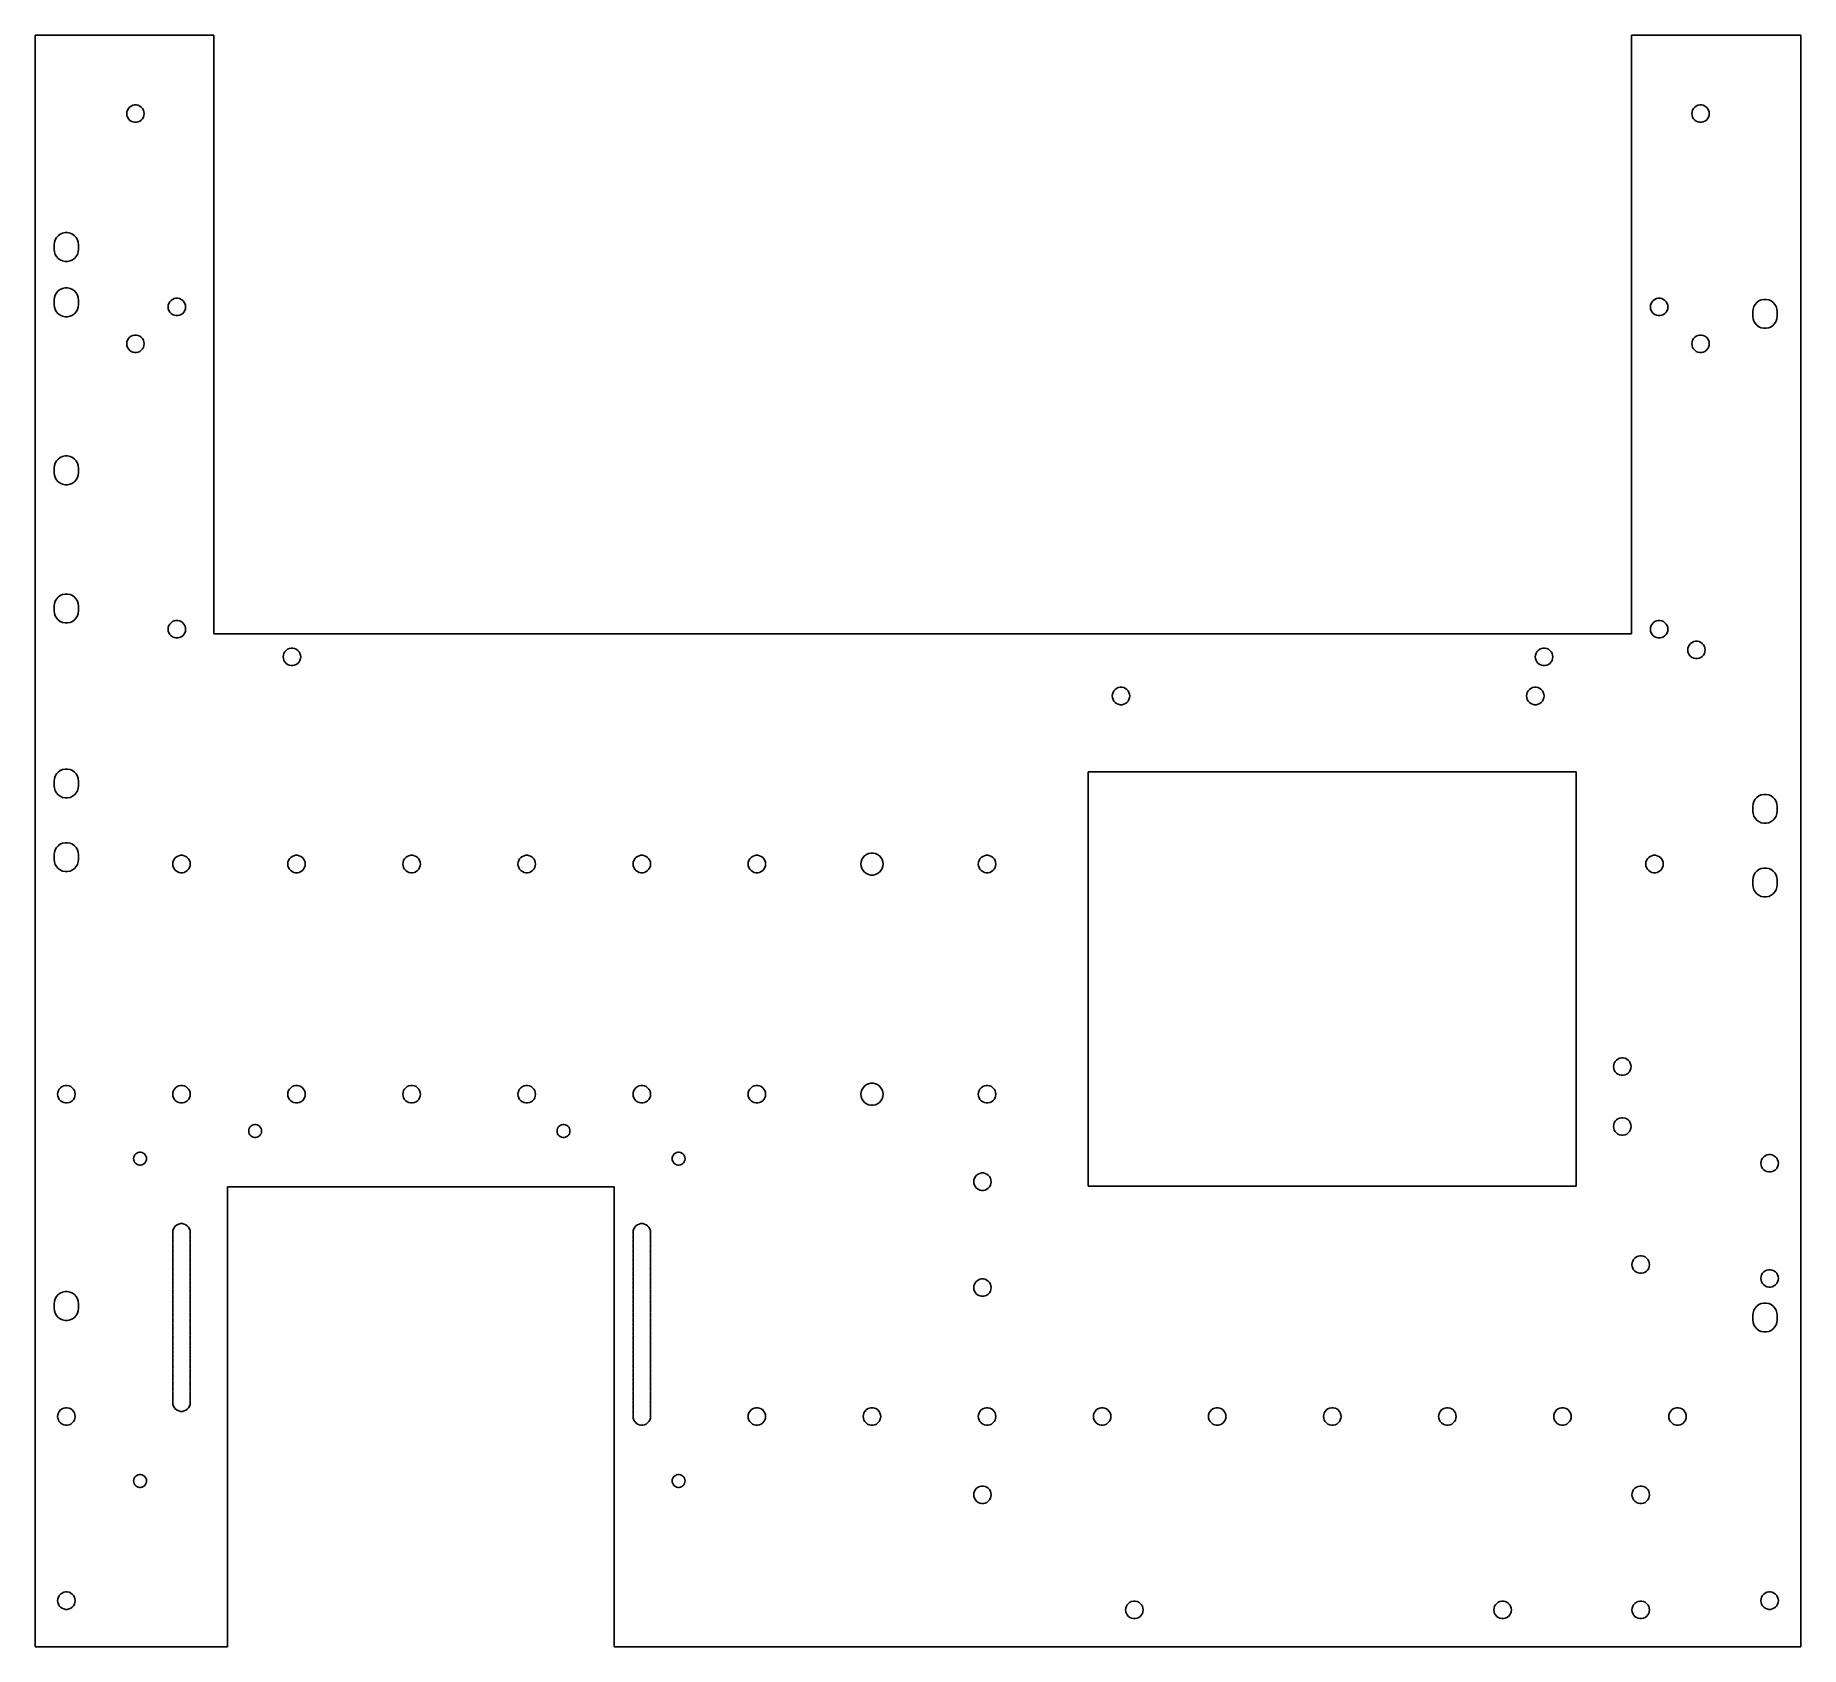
# Model space of a CAD drawing. Header units: metres. Extents: x 28 to 412, y 30 to 380.
import ezdxf

# ---------------------------------------------------------------- set-up
doc = ezdxf.new("R2010")
doc.units = ezdxf.units.M

msp = doc.modelspace()

# ---------------------------------------------------------------- linework, layer by layer
for p, q in [((67, 380), (28.25, 380)), ((28.25, 380), (28.25, 30)), ((67, 250), (67, 380)), ((411.75, 380), (375, 380)), ((375, 380), (375, 250)), ((411.75, 30), (411.75, 380)), ((48.4629, 364.117), (48.7287, 364.412)), ((48.7287, 364.412), (49.05, 364.645)), ((49.05, 364.645), (49.4129, 364.807)), ((49.4129, 364.807), (49.8014, 364.89)), ((49.8014, 364.89), (50.1986, 364.89)), ((50.1986, 364.89), (50.5871, 364.807)), ((50.5871, 364.807), (50.95, 364.645)), ((50.95, 364.645), (51.2713, 364.412)), ((51.2713, 364.412), (51.5371, 364.117)), ((388.463, 364.117), (388.729, 364.412)), ((388.729, 364.412), (389.05, 364.645)), ((389.05, 364.645), (389.413, 364.807)), ((389.413, 364.807), (389.801, 364.89)), ((389.801, 364.89), (390.199, 364.89)), ((390.199, 364.89), (390.587, 364.807)), ((390.587, 364.807), (390.95, 364.645)), ((390.95, 364.645), (391.271, 364.412)), ((391.271, 364.412), (391.537, 364.117)), ((48.1, 363), (48.1415, 363.395)), ((48.1415, 362.605), (48.1, 363)), ((48.1415, 363.395), (48.2643, 363.773)), ((48.2643, 362.227), (48.1415, 362.605)), ((48.2643, 363.773), (48.4629, 364.117)), ((48.4629, 361.883), (48.2643, 362.227)), ((48.7287, 361.588), (48.4629, 361.883)), ((49.05, 361.355), (48.7287, 361.588)), ((49.4129, 361.193), (49.05, 361.355)), ((49.8014, 361.11), (49.4129, 361.193)), ((50.1986, 361.11), (49.8014, 361.11)), ((50.5871, 361.193), (50.1986, 361.11)), ((50.95, 361.355), (50.5871, 361.193)), ((51.2713, 361.588), (50.95, 361.355)), ((51.5371, 361.883), (51.2713, 361.588)), ((51.5371, 364.117), (51.7357, 363.773)), ((51.7357, 362.227), (51.5371, 361.883)), ((51.7357, 363.773), (51.8585, 363.395)), ((51.8585, 362.605), (51.7357, 362.227)), ((51.8585, 363.395), (51.9, 363)), ((51.9, 363), (51.8585, 362.605)), ((388.1, 363), (388.142, 363.395)), ((388.142, 362.605), (388.1, 363)), ((388.142, 363.395), (388.264, 363.773)), ((388.264, 362.227), (388.142, 362.605)), ((388.264, 363.773), (388.463, 364.117)), ((388.463, 361.883), (388.264, 362.227)), ((388.729, 361.588), (388.463, 361.883)), ((389.05, 361.355), (388.729, 361.588)), ((389.413, 361.193), (389.05, 361.355)), ((389.801, 361.11), (389.413, 361.193)), ((390.199, 361.11), (389.801, 361.11)), ((390.587, 361.193), (390.199, 361.11)), ((390.95, 361.355), (390.587, 361.193)), ((391.271, 361.588), (390.95, 361.355)), ((391.537, 361.883), (391.271, 361.588)), ((391.537, 364.117), (391.736, 363.773)), ((391.736, 362.227), (391.537, 361.883)), ((391.736, 363.773), (391.858, 363.395)), ((391.858, 362.605), (391.736, 362.227)), ((391.858, 363.395), (391.9, 363)), ((391.9, 363), (391.858, 362.605)), ((32.35, 334.5), (32.4079, 335.051)), ((32.3763, 334.25), (32.35, 334.5)), ((32.35, 334), (32.3763, 334.25)), ((32.3763, 333.75), (32.35, 334)), ((32.35, 333.5), (32.3763, 333.75)), ((32.4079, 335.051), (32.5791, 335.578)), ((32.5791, 335.578), (32.8561, 336.058)), ((32.8561, 336.058), (33.2268, 336.469)), ((33.2268, 336.469), (33.675, 336.795)), ((33.675, 336.795), (34.1811, 337.02)), ((34.1811, 337.02), (34.723, 337.135)), ((34.723, 337.135), (35.277, 337.135)), ((35.277, 337.135), (35.8189, 337.02)), ((35.8189, 337.02), (36.325, 336.795)), ((36.325, 336.795), (36.7732, 336.469)), ((36.7732, 336.469), (37.1439, 336.058)), ((37.1439, 336.058), (37.4209, 335.578)), ((37.4209, 335.578), (37.5921, 335.051)), ((37.5921, 335.051), (37.65, 334.5)), ((37.65, 334.5), (37.6237, 334.25)), ((37.6237, 334.25), (37.65, 334)), ((37.65, 334), (37.6237, 333.75)), ((37.6237, 333.75), (37.65, 333.5)), ((32.4079, 332.949), (32.35, 333.5)), ((32.5791, 332.422), (32.4079, 332.949)), ((32.8561, 331.942), (32.5791, 332.422)), ((33.2268, 331.531), (32.8561, 331.942)), ((33.675, 331.205), (33.2268, 331.531)), ((34.1811, 330.98), (33.675, 331.205)), ((34.723, 330.865), (34.1811, 330.98)), ((35.277, 330.865), (34.723, 330.865)), ((35.8189, 330.98), (35.277, 330.865)), ((36.325, 331.205), (35.8189, 330.98)), ((36.7732, 331.531), (36.325, 331.205)), ((37.1439, 331.942), (36.7732, 331.531)), ((37.4209, 332.422), (37.1439, 331.942)), ((37.5921, 332.949), (37.4209, 332.422)), ((37.65, 333.5), (37.5921, 332.949)), ((32.35, 322.5), (32.4079, 323.051)), ((32.3763, 322.25), (32.35, 322.5)), ((32.35, 322), (32.3763, 322.25)), ((32.4079, 323.051), (32.5791, 323.578)), ((32.5791, 323.578), (32.8561, 324.058)), ((32.8561, 324.058), (33.2268, 324.469)), ((33.2268, 324.469), (33.675, 324.795)), ((33.675, 324.795), (34.1811, 325.02)), ((34.1811, 325.02), (34.723, 325.135)), ((34.723, 325.135), (35.277, 325.135)), ((35.277, 325.135), (35.8189, 325.02)), ((35.8189, 325.02), (36.325, 324.795)), ((36.325, 324.795), (36.7732, 324.469)), ((36.7732, 324.469), (37.1439, 324.058)), ((37.1439, 324.058), (37.4209, 323.578)), ((37.4209, 323.578), (37.5921, 323.051)), ((37.5921, 323.051), (37.65, 322.5)), ((37.65, 322.5), (37.6237, 322.25)), ((37.6237, 322.25), (37.65, 322)), ((57.4629, 322.117), (57.7286, 322.412)), ((57.7286, 322.412), (58.05, 322.645)), ((58.05, 322.645), (58.4129, 322.807)), ((58.4129, 322.807), (58.8014, 322.89)), ((58.8014, 322.89), (59.1986, 322.89)), ((59.1986, 322.89), (59.5871, 322.807)), ((59.5871, 322.807), (59.95, 322.645)), ((59.95, 322.645), (60.2713, 322.412)), ((60.2713, 322.412), (60.5371, 322.117)), ((379.463, 322.117), (379.729, 322.412)), ((379.729, 322.412), (380.05, 322.645)), ((380.05, 322.645), (380.413, 322.807)), ((380.413, 322.807), (380.801, 322.89)), ((380.801, 322.89), (381.199, 322.89)), ((381.199, 322.89), (381.587, 322.807)), ((381.587, 322.807), (381.95, 322.645)), ((381.95, 322.645), (382.271, 322.412)), ((382.271, 322.412), (382.537, 322.117)), ((402.227, 321.969), (402.675, 322.295)), ((402.675, 322.295), (403.181, 322.52)), ((403.181, 322.52), (403.723, 322.635)), ((403.723, 322.635), (404.277, 322.635)), ((404.277, 322.635), (404.819, 322.52)), ((404.819, 322.52), (405.325, 322.295)), ((405.325, 322.295), (405.773, 321.969)), ((32.3763, 321.75), (32.35, 322)), ((32.35, 321.5), (32.3763, 321.75)), ((32.4079, 320.949), (32.35, 321.5)), ((32.5791, 320.422), (32.4079, 320.949)), ((32.8561, 319.942), (32.5791, 320.422)), ((33.2268, 319.531), (32.8561, 319.942)), ((33.675, 319.205), (33.2268, 319.531)), ((34.1811, 318.98), (33.675, 319.205)), ((34.723, 318.865), (34.1811, 318.98)), ((35.277, 318.865), (34.723, 318.865)), ((35.8189, 318.98), (35.277, 318.865)), ((36.325, 319.205), (35.8189, 318.98)), ((36.7732, 319.531), (36.325, 319.205)), ((37.1439, 319.942), (36.7732, 319.531)), ((37.4209, 320.422), (37.1439, 319.942)), ((37.5921, 320.949), (37.4209, 320.422)), ((37.65, 321.5), (37.5921, 320.949)), ((37.65, 322), (37.6237, 321.75)), ((37.6237, 321.75), (37.65, 321.5)), ((57.1, 321), (57.1415, 321.395)), ((57.1415, 320.605), (57.1, 321)), ((57.1415, 321.395), (57.2643, 321.773)), ((57.2643, 320.227), (57.1415, 320.605)), ((57.2643, 321.773), (57.4629, 322.117)), ((57.4629, 319.883), (57.2643, 320.227)), ((57.7286, 319.588), (57.4629, 319.883)), ((58.05, 319.355), (57.7286, 319.588)), ((58.4129, 319.193), (58.05, 319.355)), ((58.8014, 319.11), (58.4129, 319.193)), ((59.1986, 319.11), (58.8014, 319.11)), ((59.5871, 319.193), (59.1986, 319.11)), ((59.95, 319.355), (59.5871, 319.193)), ((60.2713, 319.588), (59.95, 319.355)), ((60.5371, 319.883), (60.2713, 319.588)), ((60.5371, 322.117), (60.7357, 321.773)), ((60.7357, 320.227), (60.5371, 319.883)), ((60.7357, 321.773), (60.8585, 321.395)), ((60.8585, 320.605), (60.7357, 320.227)), ((60.8585, 321.395), (60.9, 321)), ((60.9, 321), (60.8585, 320.605)), ((379.1, 321), (379.142, 321.395)), ((379.142, 320.605), (379.1, 321)), ((379.142, 321.395), (379.264, 321.773)), ((379.264, 320.227), (379.142, 320.605)), ((379.264, 321.773), (379.463, 322.117)), ((379.463, 319.883), (379.264, 320.227)), ((379.729, 319.588), (379.463, 319.883)), ((380.05, 319.355), (379.729, 319.588)), ((380.413, 319.193), (380.05, 319.355)), ((380.801, 319.11), (380.413, 319.193)), ((381.199, 319.11), (380.801, 319.11)), ((381.587, 319.193), (381.199, 319.11)), ((381.95, 319.355), (381.587, 319.193)), ((382.271, 319.588), (381.95, 319.355)), ((382.537, 319.883), (382.271, 319.588)), ((382.537, 322.117), (382.736, 321.773)), ((382.736, 320.227), (382.537, 319.883)), ((382.736, 321.773), (382.858, 321.395)), ((382.858, 320.605), (382.736, 320.227)), ((382.858, 321.395), (382.9, 321)), ((382.9, 321), (382.858, 320.605)), ((401.35, 320), (401.408, 320.551)), ((401.376, 319.75), (401.35, 320)), ((401.35, 319.5), (401.376, 319.75)), ((401.376, 319.25), (401.35, 319.5)), ((401.35, 319), (401.376, 319.25)), ((401.408, 318.449), (401.35, 319)), ((401.408, 320.551), (401.579, 321.078)), ((401.579, 317.922), (401.408, 318.449)), ((401.579, 321.078), (401.856, 321.558)), ((401.856, 321.558), (402.227, 321.969)), ((405.773, 321.969), (406.144, 321.558)), ((406.144, 321.558), (406.421, 321.078)), ((406.421, 321.078), (406.592, 320.551)), ((406.592, 318.449), (406.421, 317.922)), ((406.592, 320.551), (406.65, 320)), ((406.65, 319), (406.592, 318.449)), ((406.65, 320), (406.624, 319.75)), ((406.624, 319.75), (406.65, 319.5)), ((406.65, 319.5), (406.624, 319.25)), ((406.624, 319.25), (406.65, 319)), ((48.7287, 314.412), (49.05, 314.645)), ((49.05, 314.645), (49.4129, 314.807)), ((49.4129, 314.807), (49.8014, 314.89)), ((49.8014, 314.89), (50.1986, 314.89)), ((50.1986, 314.89), (50.5871, 314.807)), ((50.5871, 314.807), (50.95, 314.645)), ((50.95, 314.645), (51.2713, 314.412)), ((388.729, 314.412), (389.05, 314.645)), ((389.05, 314.645), (389.413, 314.807)), ((389.413, 314.807), (389.801, 314.89)), ((389.801, 314.89), (390.199, 314.89)), ((390.199, 314.89), (390.587, 314.807)), ((390.587, 314.807), (390.95, 314.645)), ((390.95, 314.645), (391.271, 314.412)), ((401.856, 317.442), (401.579, 317.922)), ((402.227, 317.031), (401.856, 317.442)), ((402.675, 316.705), (402.227, 317.031)), ((403.181, 316.48), (402.675, 316.705)), ((403.723, 316.365), (403.181, 316.48)), ((404.277, 316.365), (403.723, 316.365)), ((404.819, 316.48), (404.277, 316.365)), ((405.325, 316.705), (404.819, 316.48)), ((405.773, 317.031), (405.325, 316.705)), ((406.144, 317.442), (405.773, 317.031)), ((406.421, 317.922), (406.144, 317.442)), ((48.1, 313), (48.1415, 313.395)), ((48.1415, 312.605), (48.1, 313)), ((48.1415, 313.395), (48.2643, 313.773)), ((48.2643, 312.227), (48.1415, 312.605)), ((48.2643, 313.773), (48.4629, 314.117)), ((48.4629, 311.883), (48.2643, 312.227)), ((48.4629, 314.117), (48.7287, 314.412)), ((48.7287, 311.588), (48.4629, 311.883)), ((49.05, 311.355), (48.7287, 311.588)), ((49.4129, 311.193), (49.05, 311.355)), ((49.8014, 311.11), (49.4129, 311.193)), ((50.1986, 311.11), (49.8014, 311.11)), ((50.5871, 311.193), (50.1986, 311.11)), ((50.95, 311.355), (50.5871, 311.193)), ((51.2713, 311.588), (50.95, 311.355)), ((51.2713, 314.412), (51.5371, 314.117)), ((51.5371, 311.883), (51.2713, 311.588)), ((51.5371, 314.117), (51.7357, 313.773)), ((51.7357, 312.227), (51.5371, 311.883)), ((51.7357, 313.773), (51.8585, 313.395)), ((51.8585, 312.605), (51.7357, 312.227)), ((51.8585, 313.395), (51.9, 313)), ((51.9, 313), (51.8585, 312.605)), ((388.1, 313), (388.142, 313.395)), ((388.142, 312.605), (388.1, 313)), ((388.142, 313.395), (388.264, 313.773)), ((388.264, 312.227), (388.142, 312.605)), ((388.264, 313.773), (388.463, 314.117)), ((388.463, 311.883), (388.264, 312.227)), ((388.463, 314.117), (388.729, 314.412)), ((388.729, 311.588), (388.463, 311.883)), ((389.05, 311.355), (388.729, 311.588)), ((389.413, 311.193), (389.05, 311.355)), ((389.801, 311.11), (389.413, 311.193)), ((390.199, 311.11), (389.801, 311.11)), ((390.587, 311.193), (390.199, 311.11)), ((390.95, 311.355), (390.587, 311.193)), ((391.271, 311.588), (390.95, 311.355)), ((391.271, 314.412), (391.537, 314.117)), ((391.537, 311.883), (391.271, 311.588)), ((391.537, 314.117), (391.736, 313.773)), ((391.736, 312.227), (391.537, 311.883)), ((391.736, 313.773), (391.858, 313.395)), ((391.858, 312.605), (391.736, 312.227)), ((391.858, 313.395), (391.9, 313)), ((391.9, 313), (391.858, 312.605)), ((32.8561, 287.558), (33.2268, 287.969)), ((33.2268, 287.969), (33.675, 288.295)), ((33.675, 288.295), (34.1811, 288.52)), ((34.1811, 288.52), (34.723, 288.635)), ((34.723, 288.635), (35.277, 288.635)), ((35.277, 288.635), (35.8189, 288.52)), ((35.8189, 288.52), (36.325, 288.295)), ((36.325, 288.295), (36.7732, 287.969)), ((36.7732, 287.969), (37.1439, 287.558)), ((32.35, 286), (32.4079, 286.551)), ((32.3763, 285.75), (32.35, 286)), ((32.35, 285.5), (32.3763, 285.75)), ((32.3763, 285.25), (32.35, 285.5)), ((32.35, 285), (32.3763, 285.25)), ((32.4079, 284.449), (32.35, 285)), ((32.4079, 286.551), (32.5791, 287.078)), ((32.5791, 283.922), (32.4079, 284.449)), ((32.5791, 287.078), (32.8561, 287.558)), ((32.8561, 283.442), (32.5791, 283.922)), ((37.1439, 287.558), (37.4209, 287.078)), ((37.4209, 283.922), (37.1439, 283.442)), ((37.4209, 287.078), (37.5921, 286.551)), ((37.5921, 284.449), (37.4209, 283.922)), ((37.5921, 286.551), (37.65, 286)), ((37.65, 285), (37.5921, 284.449)), ((37.65, 286), (37.6237, 285.75)), ((37.6237, 285.75), (37.65, 285.5)), ((37.65, 285.5), (37.6237, 285.25)), ((37.6237, 285.25), (37.65, 285)), ((33.2268, 283.031), (32.8561, 283.442)), ((33.675, 282.705), (33.2268, 283.031)), ((34.1811, 282.48), (33.675, 282.705)), ((34.723, 282.365), (34.1811, 282.48)), ((35.277, 282.365), (34.723, 282.365)), ((35.8189, 282.48), (35.277, 282.365)), ((36.325, 282.705), (35.8189, 282.48)), ((36.7732, 283.031), (36.325, 282.705)), ((37.1439, 283.442), (36.7732, 283.031)), ((32.4079, 256.551), (32.5791, 257.078)), ((32.5791, 257.078), (32.8561, 257.558)), ((32.8561, 257.558), (33.2268, 257.969)), ((33.2268, 257.969), (33.675, 258.295)), ((33.675, 258.295), (34.1811, 258.52)), ((34.1811, 258.52), (34.723, 258.635)), ((34.723, 258.635), (35.277, 258.635)), ((35.277, 258.635), (35.8189, 258.52)), ((35.8189, 258.52), (36.325, 258.295)), ((36.325, 258.295), (36.7732, 257.969)), ((36.7732, 257.969), (37.1439, 257.558)), ((37.1439, 257.558), (37.4209, 257.078)), ((37.4209, 257.078), (37.5921, 256.551)), ((32.35, 256), (32.4079, 256.551)), ((32.3763, 255.75), (32.35, 256)), ((32.35, 255.5), (32.3763, 255.75)), ((32.3763, 255.25), (32.35, 255.5)), ((32.35, 255), (32.3763, 255.25)), ((32.4079, 254.449), (32.35, 255)), ((32.5791, 253.922), (32.4079, 254.449)), ((32.8561, 253.442), (32.5791, 253.922)), ((33.2268, 253.031), (32.8561, 253.442)), ((37.1439, 253.442), (36.7732, 253.031)), ((37.4209, 253.922), (37.1439, 253.442)), ((37.5921, 254.449), (37.4209, 253.922)), ((37.5921, 256.551), (37.65, 256)), ((37.65, 255), (37.5921, 254.449)), ((37.65, 256), (37.6237, 255.75)), ((37.6237, 255.75), (37.65, 255.5)), ((37.65, 255.5), (37.6237, 255.25)), ((37.6237, 255.25), (37.65, 255)), ((33.675, 252.705), (33.2268, 253.031)), ((34.1811, 252.48), (33.675, 252.705)), ((34.723, 252.365), (34.1811, 252.48)), ((35.277, 252.365), (34.723, 252.365)), ((35.8189, 252.48), (35.277, 252.365)), ((36.325, 252.705), (35.8189, 252.48)), ((36.7732, 253.031), (36.325, 252.705)), ((57.1, 251), (57.1415, 251.395)), ((57.1415, 250.605), (57.1, 251)), ((57.1415, 251.395), (57.2643, 251.773)), ((57.2643, 250.227), (57.1415, 250.605)), ((57.2643, 251.773), (57.4629, 252.117)), ((57.4629, 249.883), (57.2643, 250.227)), ((57.4629, 252.117), (57.7286, 252.412)), ((57.7286, 249.588), (57.4629, 249.883)), ((57.7286, 252.412), (58.05, 252.645)), ((58.05, 249.355), (57.7286, 249.588)), ((58.05, 252.645), (58.4129, 252.807)), ((58.4129, 249.193), (58.05, 249.355)), ((58.4129, 252.807), (58.8014, 252.89)), ((58.8014, 252.89), (59.1986, 252.89)), ((59.1986, 252.89), (59.5871, 252.807)), ((59.5871, 252.807), (59.95, 252.645)), ((59.95, 249.355), (59.5871, 249.193)), ((59.95, 252.645), (60.2713, 252.412)), ((60.2713, 249.588), (59.95, 249.355)), ((60.2713, 252.412), (60.5371, 252.117)), ((60.5371, 249.883), (60.2713, 249.588)), ((60.5371, 252.117), (60.7357, 251.773)), ((60.7357, 250.227), (60.5371, 249.883)), ((60.7357, 251.773), (60.8585, 251.395)), ((60.8585, 250.605), (60.7357, 250.227)), ((60.8585, 251.395), (60.9, 251)), ((60.9, 251), (60.8585, 250.605)), ((375, 250), (67, 250)), ((379.1, 251), (379.142, 251.395)), ((379.142, 250.605), (379.1, 251)), ((379.142, 251.395), (379.264, 251.773)), ((379.264, 250.227), (379.142, 250.605)), ((379.264, 251.773), (379.463, 252.117)), ((379.463, 249.883), (379.264, 250.227)), ((379.463, 252.117), (379.729, 252.412)), ((379.729, 249.588), (379.463, 249.883)), ((379.729, 252.412), (380.05, 252.645)), ((380.05, 249.355), (379.729, 249.588)), ((380.05, 252.645), (380.413, 252.807)), ((380.413, 249.193), (380.05, 249.355)), ((380.413, 252.807), (380.801, 252.89)), ((380.801, 252.89), (381.199, 252.89)), ((381.199, 252.89), (381.587, 252.807)), ((381.587, 252.807), (381.95, 252.645)), ((381.95, 249.355), (381.587, 249.193)), ((381.95, 252.645), (382.271, 252.412)), ((382.271, 249.588), (381.95, 249.355)), ((382.271, 252.412), (382.537, 252.117)), ((382.537, 249.883), (382.271, 249.588)), ((382.537, 252.117), (382.736, 251.773)), ((382.736, 250.227), (382.537, 249.883)), ((382.736, 251.773), (382.858, 251.395)), ((382.858, 250.605), (382.736, 250.227)), ((382.858, 251.395), (382.9, 251)), ((382.9, 251), (382.858, 250.605)), ((58.8014, 249.11), (58.4129, 249.193)), ((59.1986, 249.11), (58.8014, 249.11)), ((59.5871, 249.193), (59.1986, 249.11)), ((82.1415, 245.395), (82.2643, 245.773)), ((82.2643, 245.773), (82.4629, 246.117)), ((82.4629, 246.117), (82.7287, 246.412)), ((82.7287, 246.412), (83.05, 246.645)), ((83.05, 246.645), (83.4129, 246.807)), ((83.4129, 246.807), (83.8014, 246.89)), ((83.8014, 246.89), (84.1986, 246.89)), ((84.1986, 246.89), (84.5871, 246.807)), ((84.5871, 246.807), (84.95, 246.645)), ((84.95, 246.645), (85.2713, 246.412)), ((85.2713, 246.412), (85.5371, 246.117)), ((85.5371, 246.117), (85.7357, 245.773)), ((85.7357, 245.773), (85.8585, 245.395)), ((354.142, 245.395), (354.264, 245.773)), ((354.264, 245.773), (354.463, 246.117)), ((354.463, 246.117), (354.729, 246.412)), ((354.729, 246.412), (355.05, 246.645)), ((355.05, 246.645), (355.413, 246.807)), ((355.413, 246.807), (355.801, 246.89)), ((355.801, 246.89), (356.199, 246.89)), ((356.199, 246.89), (356.587, 246.807)), ((356.587, 246.807), (356.95, 246.645)), ((356.95, 246.645), (357.271, 246.412)), ((357.271, 246.412), (357.537, 246.117)), ((357.537, 246.117), (357.736, 245.773)), ((357.736, 245.773), (357.858, 245.395)), ((380.801, 249.11), (380.413, 249.193)), ((381.199, 249.11), (380.801, 249.11)), ((381.587, 249.193), (381.199, 249.11)), ((387.2, 246.5), (387.242, 246.895)), ((387.242, 246.105), (387.2, 246.5)), ((387.242, 246.895), (387.364, 247.273)), ((387.364, 245.727), (387.242, 246.105)), ((387.364, 247.273), (387.563, 247.617)), ((387.563, 245.383), (387.364, 245.727)), ((387.563, 247.617), (387.829, 247.912)), ((387.829, 247.912), (388.15, 248.145)), ((388.15, 248.145), (388.513, 248.307)), ((388.513, 248.307), (388.901, 248.39)), ((388.901, 248.39), (389.299, 248.39)), ((389.299, 248.39), (389.687, 248.307)), ((389.687, 248.307), (390.05, 248.145)), ((390.05, 248.145), (390.371, 247.912)), ((390.371, 247.912), (390.637, 247.617)), ((390.637, 247.617), (390.836, 247.273)), ((390.836, 245.727), (390.637, 245.383)), ((390.836, 247.273), (390.958, 246.895)), ((390.958, 246.105), (390.836, 245.727)), ((390.958, 246.895), (391, 246.5)), ((391, 246.5), (390.958, 246.105)), ((82.1, 245), (82.1415, 245.395)), ((82.1415, 244.605), (82.1, 245)), ((82.2643, 244.227), (82.1415, 244.605)), ((82.4629, 243.883), (82.2643, 244.227)), ((82.7287, 243.588), (82.4629, 243.883)), ((83.05, 243.355), (82.7287, 243.588)), ((83.4129, 243.193), (83.05, 243.355)), ((83.8014, 243.11), (83.4129, 243.193)), ((84.1986, 243.11), (83.8014, 243.11)), ((84.5871, 243.193), (84.1986, 243.11)), ((84.95, 243.355), (84.5871, 243.193)), ((85.2713, 243.588), (84.95, 243.355)), ((85.5371, 243.883), (85.2713, 243.588)), ((85.7357, 244.227), (85.5371, 243.883)), ((85.8585, 244.605), (85.7357, 244.227)), ((85.8585, 245.395), (85.9, 245)), ((85.9, 245), (85.8585, 244.605)), ((354.1, 245), (354.142, 245.395)), ((354.142, 244.605), (354.1, 245)), ((354.264, 244.227), (354.142, 244.605)), ((354.463, 243.883), (354.264, 244.227)), ((354.729, 243.588), (354.463, 243.883)), ((355.05, 243.355), (354.729, 243.588)), ((355.413, 243.193), (355.05, 243.355)), ((355.801, 243.11), (355.413, 243.193)), ((356.199, 243.11), (355.801, 243.11)), ((356.587, 243.193), (356.199, 243.11)), ((356.95, 243.355), (356.587, 243.193)), ((357.271, 243.588), (356.95, 243.355)), ((357.537, 243.883), (357.271, 243.588)), ((357.736, 244.227), (357.537, 243.883)), ((357.858, 244.605), (357.736, 244.227)), ((357.858, 245.395), (357.9, 245)), ((357.9, 245), (357.858, 244.605)), ((387.829, 245.088), (387.563, 245.383)), ((388.15, 244.855), (387.829, 245.088)), ((388.513, 244.693), (388.15, 244.855)), ((388.901, 244.61), (388.513, 244.693)), ((389.299, 244.61), (388.901, 244.61)), ((389.687, 244.693), (389.299, 244.61)), ((390.05, 244.855), (389.687, 244.693)), ((390.371, 245.088), (390.05, 244.855)), ((390.637, 245.383), (390.371, 245.088)), ((262.563, 237.617), (262.829, 237.912)), ((262.829, 237.912), (263.15, 238.145)), ((263.15, 238.145), (263.513, 238.307)), ((263.513, 238.307), (263.901, 238.39)), ((263.901, 238.39), (264.299, 238.39)), ((264.299, 238.39), (264.687, 238.307)), ((264.687, 238.307), (265.05, 238.145)), ((265.05, 238.145), (265.371, 237.912)), ((265.371, 237.912), (265.637, 237.617)), ((352.563, 237.617), (352.829, 237.912)), ((352.829, 237.912), (353.15, 238.145)), ((353.15, 238.145), (353.513, 238.307)), ((353.513, 238.307), (353.901, 238.39)), ((353.901, 238.39), (354.299, 238.39)), ((354.299, 238.39), (354.687, 238.307)), ((354.687, 238.307), (355.05, 238.145)), ((355.05, 238.145), (355.371, 237.912)), ((355.371, 237.912), (355.637, 237.617)), ((262.2, 236.5), (262.242, 236.895)), ((262.242, 236.105), (262.2, 236.5)), ((262.242, 236.895), (262.364, 237.273)), ((262.364, 235.727), (262.242, 236.105)), ((262.364, 237.273), (262.563, 237.617)), ((262.563, 235.383), (262.364, 235.727)), ((262.829, 235.088), (262.563, 235.383)), ((263.15, 234.855), (262.829, 235.088)), ((263.513, 234.693), (263.15, 234.855)), ((263.901, 234.61), (263.513, 234.693)), ((264.299, 234.61), (263.901, 234.61)), ((264.687, 234.693), (264.299, 234.61)), ((265.05, 234.855), (264.687, 234.693)), ((265.371, 235.088), (265.05, 234.855)), ((265.637, 235.383), (265.371, 235.088)), ((265.637, 237.617), (265.836, 237.273)), ((265.836, 235.727), (265.637, 235.383)), ((265.836, 237.273), (265.958, 236.895)), ((265.958, 236.105), (265.836, 235.727)), ((265.958, 236.895), (266, 236.5)), ((266, 236.5), (265.958, 236.105)), ((352.2, 236.5), (352.242, 236.895)), ((352.242, 236.105), (352.2, 236.5)), ((352.242, 236.895), (352.364, 237.273)), ((352.364, 235.727), (352.242, 236.105)), ((352.364, 237.273), (352.563, 237.617)), ((352.563, 235.383), (352.364, 235.727)), ((352.829, 235.088), (352.563, 235.383)), ((353.15, 234.855), (352.829, 235.088)), ((353.513, 234.693), (353.15, 234.855)), ((353.901, 234.61), (353.513, 234.693)), ((354.299, 234.61), (353.901, 234.61)), ((354.687, 234.693), (354.299, 234.61)), ((355.05, 234.855), (354.687, 234.693)), ((355.371, 235.088), (355.05, 234.855)), ((355.637, 235.383), (355.371, 235.088)), ((355.637, 237.617), (355.836, 237.273)), ((355.836, 235.727), (355.637, 235.383)), ((355.836, 237.273), (355.958, 236.895)), ((355.958, 236.105), (355.836, 235.727)), ((355.958, 236.895), (356, 236.5)), ((356, 236.5), (355.958, 236.105)), ((32.4079, 218.551), (32.5791, 219.078)), ((32.5791, 219.078), (32.8561, 219.558)), ((32.8561, 219.558), (33.2268, 219.969)), ((33.2268, 219.969), (33.675, 220.295)), ((33.675, 220.295), (34.1811, 220.52)), ((34.1811, 220.52), (34.723, 220.635)), ((34.723, 220.635), (35.277, 220.635)), ((35.277, 220.635), (35.8189, 220.52)), ((35.8189, 220.52), (36.325, 220.295)), ((36.325, 220.295), (36.7732, 219.969)), ((36.7732, 219.969), (37.1439, 219.558)), ((37.1439, 219.558), (37.4209, 219.078)), ((37.4209, 219.078), (37.5921, 218.551)), ((257, 130), (257, 220)), ((257, 220), (363, 220)), ((363, 220), (363, 130)), ((32.35, 218), (32.4079, 218.551)), ((32.3763, 217.75), (32.35, 218)), ((32.35, 217.5), (32.3763, 217.75)), ((32.3763, 217.25), (32.35, 217.5)), ((32.35, 217), (32.3763, 217.25)), ((32.4079, 216.449), (32.35, 217)), ((32.5791, 215.922), (32.4079, 216.449)), ((32.8561, 215.442), (32.5791, 215.922)), ((33.2268, 215.031), (32.8561, 215.442)), ((33.675, 214.705), (33.2268, 215.031)), ((36.7732, 215.031), (36.325, 214.705)), ((37.1439, 215.442), (36.7732, 215.031)), ((37.4209, 215.922), (37.1439, 215.442)), ((37.5921, 216.449), (37.4209, 215.922)), ((37.5921, 218.551), (37.65, 218)), ((37.65, 217), (37.5921, 216.449)), ((37.65, 218), (37.6237, 217.75)), ((37.6237, 217.75), (37.65, 217.5)), ((37.65, 217.5), (37.6237, 217.25)), ((37.6237, 217.25), (37.65, 217)), ((402.227, 214.469), (402.675, 214.795)), ((402.675, 214.795), (403.181, 215.02)), ((403.181, 215.02), (403.723, 215.135)), ((403.723, 215.135), (404.277, 215.135)), ((404.277, 215.135), (404.819, 215.02)), ((404.819, 215.02), (405.325, 214.795)), ((405.325, 214.795), (405.773, 214.469)), ((34.1811, 214.48), (33.675, 214.705)), ((34.723, 214.365), (34.1811, 214.48)), ((35.277, 214.365), (34.723, 214.365)), ((35.8189, 214.48), (35.277, 214.365)), ((36.325, 214.705), (35.8189, 214.48)), ((401.35, 212.5), (401.408, 213.051)), ((401.376, 212.25), (401.35, 212.5)), ((401.35, 212), (401.376, 212.25)), ((401.376, 211.75), (401.35, 212)), ((401.35, 211.5), (401.376, 211.75)), ((401.408, 210.949), (401.35, 211.5)), ((401.408, 213.051), (401.579, 213.578)), ((401.579, 210.422), (401.408, 210.949)), ((401.579, 213.578), (401.856, 214.058)), ((401.856, 214.058), (402.227, 214.469)), ((405.773, 214.469), (406.144, 214.058)), ((406.144, 214.058), (406.421, 213.578)), ((406.421, 213.578), (406.592, 213.051)), ((406.592, 210.949), (406.421, 210.422)), ((406.592, 213.051), (406.65, 212.5)), ((406.65, 211.5), (406.592, 210.949)), ((406.65, 212.5), (406.624, 212.25)), ((406.624, 212.25), (406.65, 212)), ((406.65, 212), (406.624, 211.75)), ((406.624, 211.75), (406.65, 211.5)), ((401.856, 209.942), (401.579, 210.422)), ((402.227, 209.531), (401.856, 209.942)), ((402.675, 209.205), (402.227, 209.531)), ((403.181, 208.98), (402.675, 209.205)), ((403.723, 208.865), (403.181, 208.98)), ((404.277, 208.865), (403.723, 208.865)), ((404.819, 208.98), (404.277, 208.865)), ((405.325, 209.205), (404.819, 208.98)), ((405.773, 209.531), (405.325, 209.205)), ((406.144, 209.942), (405.773, 209.531)), ((406.421, 210.422), (406.144, 209.942)), ((32.5791, 203.078), (32.8561, 203.558)), ((32.8561, 203.558), (33.2268, 203.969)), ((33.2268, 203.969), (33.675, 204.295)), ((33.675, 204.295), (34.1811, 204.52)), ((34.1811, 204.52), (34.723, 204.635)), ((34.723, 204.635), (35.277, 204.635)), ((35.277, 204.635), (35.8189, 204.52)), ((35.8189, 204.52), (36.325, 204.295)), ((36.325, 204.295), (36.7732, 203.969)), ((36.7732, 203.969), (37.1439, 203.558)), ((37.1439, 203.558), (37.4209, 203.078)), ((32.35, 202), (32.4079, 202.551)), ((32.3763, 201.75), (32.35, 202)), ((32.35, 201.5), (32.3763, 201.75)), ((32.3763, 201.25), (32.35, 201.5)), ((32.35, 201), (32.3763, 201.25)), ((32.4079, 200.449), (32.35, 201)), ((32.4079, 202.551), (32.5791, 203.078)), ((32.5791, 199.922), (32.4079, 200.449)), ((32.8561, 199.442), (32.5791, 199.922)), ((33.2268, 199.031), (32.8561, 199.442)), ((37.1439, 199.442), (36.7732, 199.031)), ((37.4209, 199.922), (37.1439, 199.442)), ((37.4209, 203.078), (37.5921, 202.551)), ((37.5921, 200.449), (37.4209, 199.922)), ((37.5921, 202.551), (37.65, 202)), ((37.65, 201), (37.5921, 200.449)), ((37.65, 202), (37.6237, 201.75)), ((37.6237, 201.75), (37.65, 201.5)), ((37.65, 201.5), (37.6237, 201.25)), ((37.6237, 201.25), (37.65, 201)), ((58.1, 200), (58.1415, 200.395)), ((58.1415, 199.605), (58.1, 200)), ((58.1415, 200.395), (58.2643, 200.773)), ((58.2643, 199.227), (58.1415, 199.605)), ((58.2643, 200.773), (58.4629, 201.117)), ((58.4629, 201.117), (58.7287, 201.412)), ((58.7287, 201.412), (59.05, 201.645)), ((59.05, 201.645), (59.4129, 201.807)), ((59.4129, 201.807), (59.8014, 201.89)), ((59.8014, 201.89), (60.1986, 201.89)), ((60.1986, 201.89), (60.5871, 201.807)), ((60.5871, 201.807), (60.95, 201.645)), ((60.95, 201.645), (61.2713, 201.412)), ((61.2713, 201.412), (61.5371, 201.117)), ((61.5371, 201.117), (61.7357, 200.773)), ((61.7357, 200.773), (61.8585, 200.395)), ((61.8585, 199.605), (61.7357, 199.227)), ((61.8585, 200.395), (61.9, 200)), ((61.9, 200), (61.8585, 199.605)), ((83.1, 200), (83.1415, 200.395)), ((83.1415, 199.605), (83.1, 200)), ((83.1415, 200.395), (83.2643, 200.773)), ((83.2643, 199.227), (83.1415, 199.605)), ((83.2643, 200.773), (83.4629, 201.117)), ((83.4629, 201.117), (83.7287, 201.412)), ((83.7287, 201.412), (84.05, 201.645)), ((84.05, 201.645), (84.4129, 201.807)), ((84.4129, 201.807), (84.8014, 201.89)), ((84.8014, 201.89), (85.1986, 201.89)), ((85.1986, 201.89), (85.5871, 201.807)), ((85.5871, 201.807), (85.95, 201.645)), ((85.95, 201.645), (86.2713, 201.412)), ((86.2713, 201.412), (86.5371, 201.117)), ((86.5371, 201.117), (86.7357, 200.773)), ((86.7357, 200.773), (86.8585, 200.395)), ((86.8585, 199.605), (86.7357, 199.227)), ((86.8585, 200.395), (86.9, 200)), ((86.9, 200), (86.8585, 199.605)), ((108.1, 200), (108.142, 200.395)), ((108.142, 199.605), (108.1, 200)), ((108.142, 200.395), (108.264, 200.773)), ((108.264, 199.227), (108.142, 199.605)), ((108.264, 200.773), (108.463, 201.117)), ((108.463, 201.117), (108.729, 201.412)), ((108.729, 201.412), (109.05, 201.645)), ((109.05, 201.645), (109.413, 201.807)), ((109.413, 201.807), (109.801, 201.89)), ((109.801, 201.89), (110.199, 201.89)), ((110.199, 201.89), (110.587, 201.807)), ((110.587, 201.807), (110.95, 201.645)), ((110.95, 201.645), (111.271, 201.412)), ((111.271, 201.412), (111.537, 201.117)), ((111.537, 201.117), (111.736, 200.773)), ((111.736, 200.773), (111.858, 200.395)), ((111.858, 199.605), (111.736, 199.227)), ((111.858, 200.395), (111.9, 200)), ((111.9, 200), (111.858, 199.605)), ((133.1, 200), (133.142, 200.395)), ((133.142, 199.605), (133.1, 200)), ((133.142, 200.395), (133.264, 200.773)), ((133.264, 199.227), (133.142, 199.605)), ((133.264, 200.773), (133.463, 201.117)), ((133.463, 201.117), (133.729, 201.412)), ((133.729, 201.412), (134.05, 201.645)), ((134.05, 201.645), (134.413, 201.807)), ((134.413, 201.807), (134.801, 201.89)), ((134.801, 201.89), (135.199, 201.89)), ((135.199, 201.89), (135.587, 201.807)), ((135.587, 201.807), (135.95, 201.645)), ((135.95, 201.645), (136.271, 201.412)), ((136.271, 201.412), (136.537, 201.117)), ((136.537, 201.117), (136.736, 200.773)), ((136.736, 200.773), (136.858, 200.395)), ((136.858, 199.605), (136.736, 199.227)), ((136.858, 200.395), (136.9, 200)), ((136.9, 200), (136.858, 199.605)), ((158.1, 200), (158.142, 200.395)), ((158.142, 199.605), (158.1, 200)), ((158.142, 200.395), (158.264, 200.773)), ((158.264, 199.227), (158.142, 199.605)), ((158.264, 200.773), (158.463, 201.117)), ((158.463, 201.117), (158.729, 201.412)), ((158.729, 201.412), (159.05, 201.645)), ((159.05, 201.645), (159.413, 201.807)), ((159.413, 201.807), (159.801, 201.89)), ((159.801, 201.89), (160.199, 201.89)), ((160.199, 201.89), (160.587, 201.807)), ((160.587, 201.807), (160.95, 201.645)), ((160.95, 201.645), (161.271, 201.412)), ((161.271, 201.412), (161.537, 201.117)), ((161.537, 201.117), (161.736, 200.773)), ((161.736, 200.773), (161.858, 200.395)), ((161.858, 199.605), (161.736, 199.227)), ((161.858, 200.395), (161.9, 200)), ((161.9, 200), (161.858, 199.605)), ((183.1, 200), (183.142, 200.395)), ((183.142, 199.605), (183.1, 200)), ((183.142, 200.395), (183.264, 200.773)), ((183.264, 199.227), (183.142, 199.605)), ((183.264, 200.773), (183.463, 201.117)), ((183.463, 201.117), (183.729, 201.412)), ((183.729, 201.412), (184.05, 201.645)), ((184.05, 201.645), (184.413, 201.807)), ((184.413, 201.807), (184.801, 201.89)), ((184.801, 201.89), (185.199, 201.89)), ((185.199, 201.89), (185.587, 201.807)), ((185.587, 201.807), (185.95, 201.645)), ((185.95, 201.645), (186.271, 201.412)), ((186.271, 201.412), (186.537, 201.117)), ((186.537, 201.117), (186.736, 200.773)), ((186.736, 200.773), (186.858, 200.395)), ((186.858, 199.605), (186.736, 199.227)), ((186.858, 200.395), (186.9, 200)), ((186.9, 200), (186.858, 199.605)), ((207.6, 200), (207.652, 200.499)), ((207.652, 199.501), (207.6, 200)), ((207.652, 200.499), (207.807, 200.976)), ((207.807, 199.024), (207.652, 199.501)), ((207.807, 200.976), (208.058, 201.411)), ((208.058, 201.411), (208.394, 201.784)), ((208.394, 201.784), (208.8, 202.078)), ((208.8, 202.078), (209.258, 202.283)), ((209.258, 202.283), (209.749, 202.387)), ((209.749, 202.387), (210.251, 202.387)), ((210.251, 202.387), (210.742, 202.283)), ((210.742, 202.283), (211.2, 202.078)), ((211.2, 202.078), (211.606, 201.784)), ((211.606, 201.784), (211.942, 201.411)), ((211.942, 201.411), (212.193, 200.976)), ((212.193, 200.976), (212.348, 200.499)), ((212.348, 199.501), (212.193, 199.024)), ((212.348, 200.499), (212.4, 200)), ((212.4, 200), (212.348, 199.501)), ((233.1, 200), (233.142, 200.395)), ((233.142, 199.605), (233.1, 200)), ((233.142, 200.395), (233.264, 200.773)), ((233.264, 199.227), (233.142, 199.605)), ((233.264, 200.773), (233.463, 201.117)), ((233.463, 201.117), (233.729, 201.412)), ((233.729, 201.412), (234.05, 201.645)), ((234.05, 201.645), (234.413, 201.807)), ((234.413, 201.807), (234.801, 201.89)), ((234.801, 201.89), (235.199, 201.89)), ((235.199, 201.89), (235.587, 201.807)), ((235.587, 201.807), (235.95, 201.645)), ((235.95, 201.645), (236.271, 201.412)), ((236.271, 201.412), (236.537, 201.117)), ((236.537, 201.117), (236.736, 200.773)), ((236.736, 200.773), (236.858, 200.395)), ((236.858, 199.605), (236.736, 199.227)), ((236.858, 200.395), (236.9, 200)), ((236.9, 200), (236.858, 199.605)), ((378.1, 200), (378.142, 200.395)), ((378.142, 199.605), (378.1, 200)), ((378.142, 200.395), (378.264, 200.773)), ((378.264, 199.227), (378.142, 199.605)), ((378.264, 200.773), (378.463, 201.117)), ((378.463, 201.117), (378.729, 201.412)), ((378.729, 201.412), (379.05, 201.645)), ((379.05, 201.645), (379.413, 201.807)), ((379.413, 201.807), (379.801, 201.89)), ((379.801, 201.89), (380.199, 201.89)), ((380.199, 201.89), (380.587, 201.807)), ((380.587, 201.807), (380.95, 201.645)), ((380.95, 201.645), (381.271, 201.412)), ((381.271, 201.412), (381.537, 201.117)), ((381.537, 201.117), (381.736, 200.773)), ((381.736, 200.773), (381.858, 200.395)), ((381.858, 199.605), (381.736, 199.227)), ((381.858, 200.395), (381.9, 200)), ((381.9, 200), (381.858, 199.605)), ((33.675, 198.705), (33.2268, 199.031)), ((34.1811, 198.48), (33.675, 198.705)), ((34.723, 198.365), (34.1811, 198.48)), ((35.277, 198.365), (34.723, 198.365)), ((35.8189, 198.48), (35.277, 198.365)), ((36.325, 198.705), (35.8189, 198.48)), ((36.7732, 199.031), (36.325, 198.705)), ((58.4629, 198.883), (58.2643, 199.227)), ((58.7287, 198.588), (58.4629, 198.883)), ((59.05, 198.355), (58.7287, 198.588)), ((59.4129, 198.193), (59.05, 198.355)), ((59.8014, 198.11), (59.4129, 198.193)), ((60.1986, 198.11), (59.8014, 198.11)), ((60.5871, 198.193), (60.1986, 198.11)), ((60.95, 198.355), (60.5871, 198.193)), ((61.2713, 198.588), (60.95, 198.355)), ((61.5371, 198.883), (61.2713, 198.588)), ((61.7357, 199.227), (61.5371, 198.883)), ((83.4629, 198.883), (83.2643, 199.227)), ((83.7287, 198.588), (83.4629, 198.883)), ((84.05, 198.355), (83.7287, 198.588)), ((84.4129, 198.193), (84.05, 198.355)), ((84.8014, 198.11), (84.4129, 198.193)), ((85.1986, 198.11), (84.8014, 198.11)), ((85.5871, 198.193), (85.1986, 198.11)), ((85.95, 198.355), (85.5871, 198.193)), ((86.2713, 198.588), (85.95, 198.355)), ((86.5371, 198.883), (86.2713, 198.588)), ((86.7357, 199.227), (86.5371, 198.883)), ((108.463, 198.883), (108.264, 199.227)), ((108.729, 198.588), (108.463, 198.883)), ((109.05, 198.355), (108.729, 198.588)), ((109.413, 198.193), (109.05, 198.355)), ((109.801, 198.11), (109.413, 198.193)), ((110.199, 198.11), (109.801, 198.11)), ((110.587, 198.193), (110.199, 198.11)), ((110.95, 198.355), (110.587, 198.193)), ((111.271, 198.588), (110.95, 198.355)), ((111.537, 198.883), (111.271, 198.588)), ((111.736, 199.227), (111.537, 198.883)), ((133.463, 198.883), (133.264, 199.227)), ((133.729, 198.588), (133.463, 198.883)), ((134.05, 198.355), (133.729, 198.588)), ((134.413, 198.193), (134.05, 198.355)), ((134.801, 198.11), (134.413, 198.193)), ((135.199, 198.11), (134.801, 198.11)), ((135.587, 198.193), (135.199, 198.11)), ((135.95, 198.355), (135.587, 198.193)), ((136.271, 198.588), (135.95, 198.355)), ((136.537, 198.883), (136.271, 198.588)), ((136.736, 199.227), (136.537, 198.883)), ((158.463, 198.883), (158.264, 199.227)), ((158.729, 198.588), (158.463, 198.883)), ((159.05, 198.355), (158.729, 198.588)), ((159.413, 198.193), (159.05, 198.355)), ((159.801, 198.11), (159.413, 198.193)), ((160.199, 198.11), (159.801, 198.11)), ((160.587, 198.193), (160.199, 198.11)), ((160.95, 198.355), (160.587, 198.193)), ((161.271, 198.588), (160.95, 198.355)), ((161.537, 198.883), (161.271, 198.588)), ((161.736, 199.227), (161.537, 198.883)), ((183.463, 198.883), (183.264, 199.227)), ((183.729, 198.588), (183.463, 198.883)), ((184.05, 198.355), (183.729, 198.588)), ((184.413, 198.193), (184.05, 198.355)), ((184.801, 198.11), (184.413, 198.193)), ((185.199, 198.11), (184.801, 198.11)), ((185.587, 198.193), (185.199, 198.11)), ((185.95, 198.355), (185.587, 198.193)), ((186.271, 198.588), (185.95, 198.355)), ((186.537, 198.883), (186.271, 198.588)), ((186.736, 199.227), (186.537, 198.883)), ((208.058, 198.589), (207.807, 199.024)), ((208.394, 198.216), (208.058, 198.589)), ((208.8, 197.922), (208.394, 198.216)), ((209.258, 197.717), (208.8, 197.922)), ((209.749, 197.613), (209.258, 197.717)), ((210.251, 197.613), (209.749, 197.613)), ((210.742, 197.717), (210.251, 197.613)), ((211.2, 197.922), (210.742, 197.717)), ((211.606, 198.216), (211.2, 197.922)), ((211.942, 198.589), (211.606, 198.216)), ((212.193, 199.024), (211.942, 198.589)), ((233.463, 198.883), (233.264, 199.227)), ((233.729, 198.588), (233.463, 198.883)), ((234.05, 198.355), (233.729, 198.588)), ((234.413, 198.193), (234.05, 198.355)), ((234.801, 198.11), (234.413, 198.193)), ((235.199, 198.11), (234.801, 198.11)), ((235.587, 198.193), (235.199, 198.11)), ((235.95, 198.355), (235.587, 198.193)), ((236.271, 198.588), (235.95, 198.355)), ((236.537, 198.883), (236.271, 198.588)), ((236.736, 199.227), (236.537, 198.883)), ((378.463, 198.883), (378.264, 199.227)), ((378.729, 198.588), (378.463, 198.883)), ((379.05, 198.355), (378.729, 198.588)), ((379.413, 198.193), (379.05, 198.355)), ((379.801, 198.11), (379.413, 198.193)), ((380.199, 198.11), (379.801, 198.11)), ((380.587, 198.193), (380.199, 198.11)), ((380.95, 198.355), (380.587, 198.193)), ((381.271, 198.588), (380.95, 198.355)), ((381.537, 198.883), (381.271, 198.588)), ((381.736, 199.227), (381.537, 198.883)), ((401.35, 196.5), (401.408, 197.051)), ((401.376, 196.25), (401.35, 196.5)), ((401.35, 196), (401.376, 196.25)), ((401.376, 195.75), (401.35, 196)), ((401.35, 195.5), (401.376, 195.75)), ((401.408, 197.051), (401.579, 197.578)), ((401.579, 197.578), (401.856, 198.058)), ((401.856, 198.058), (402.227, 198.469)), ((402.227, 198.469), (402.675, 198.795)), ((402.675, 198.795), (403.181, 199.02)), ((403.181, 199.02), (403.723, 199.135)), ((403.723, 199.135), (404.277, 199.135)), ((404.277, 199.135), (404.819, 199.02)), ((404.819, 199.02), (405.325, 198.795)), ((405.325, 198.795), (405.773, 198.469)), ((405.773, 198.469), (406.144, 198.058)), ((406.144, 198.058), (406.421, 197.578)), ((406.421, 197.578), (406.592, 197.051)), ((406.592, 197.051), (406.65, 196.5)), ((406.65, 196.5), (406.624, 196.25)), ((406.624, 196.25), (406.65, 196)), ((406.65, 196), (406.624, 195.75)), ((406.624, 195.75), (406.65, 195.5)), ((401.408, 194.949), (401.35, 195.5)), ((401.579, 194.422), (401.408, 194.949)), ((401.856, 193.942), (401.579, 194.422)), ((402.227, 193.531), (401.856, 193.942)), ((402.675, 193.205), (402.227, 193.531)), ((403.181, 192.98), (402.675, 193.205)), ((403.723, 192.865), (403.181, 192.98)), ((404.277, 192.865), (403.723, 192.865)), ((404.819, 192.98), (404.277, 192.865)), ((405.325, 193.205), (404.819, 192.98)), ((405.773, 193.531), (405.325, 193.205)), ((406.144, 193.942), (405.773, 193.531)), ((406.421, 194.422), (406.144, 193.942)), ((406.592, 194.949), (406.421, 194.422)), ((406.65, 195.5), (406.592, 194.949)), ((371.463, 157.117), (371.729, 157.412)), ((371.729, 157.412), (372.05, 157.645)), ((372.05, 157.645), (372.413, 157.807)), ((372.413, 157.807), (372.801, 157.89)), ((372.801, 157.89), (373.199, 157.89)), ((373.199, 157.89), (373.587, 157.807)), ((373.587, 157.807), (373.95, 157.645)), ((373.95, 157.645), (374.271, 157.412)), ((374.271, 157.412), (374.537, 157.117)), ((371.1, 156), (371.142, 156.395)), ((371.142, 155.605), (371.1, 156)), ((371.142, 156.395), (371.264, 156.773)), ((371.264, 155.227), (371.142, 155.605)), ((371.264, 156.773), (371.463, 157.117)), ((371.463, 154.883), (371.264, 155.227)), ((371.729, 154.588), (371.463, 154.883)), ((372.05, 154.355), (371.729, 154.588)), ((372.413, 154.193), (372.05, 154.355)), ((372.801, 154.11), (372.413, 154.193)), ((373.199, 154.11), (372.801, 154.11)), ((373.587, 154.193), (373.199, 154.11)), ((373.95, 154.355), (373.587, 154.193)), ((374.271, 154.588), (373.95, 154.355)), ((374.537, 154.883), (374.271, 154.588)), ((374.537, 157.117), (374.736, 156.773)), ((374.736, 155.227), (374.537, 154.883)), ((374.736, 156.773), (374.858, 156.395)), ((374.858, 155.605), (374.736, 155.227)), ((374.858, 156.395), (374.9, 156)), ((374.9, 156), (374.858, 155.605)), ((33.1, 150), (33.1415, 150.395)), ((33.1415, 149.605), (33.1, 150)), ((33.1415, 150.395), (33.2643, 150.773)), ((33.2643, 149.227), (33.1415, 149.605)), ((33.2643, 150.773), (33.4629, 151.117)), ((33.4629, 151.117), (33.7287, 151.412)), ((33.7287, 151.412), (34.05, 151.645)), ((34.05, 151.645), (34.4129, 151.807)), ((34.4129, 151.807), (34.8014, 151.89)), ((34.8014, 151.89), (35.1986, 151.89)), ((35.1986, 151.89), (35.5871, 151.807)), ((35.5871, 151.807), (35.95, 151.645)), ((35.95, 151.645), (36.2713, 151.412)), ((36.2713, 151.412), (36.5371, 151.117)), ((36.5371, 151.117), (36.7357, 150.773)), ((36.7357, 150.773), (36.8585, 150.395)), ((36.8585, 149.605), (36.7357, 149.227)), ((36.8585, 150.395), (36.9, 150)), ((36.9, 150), (36.8585, 149.605)), ((58.1, 150), (58.1415, 150.395)), ((58.1415, 149.605), (58.1, 150)), ((58.1415, 150.395), (58.2643, 150.773)), ((58.2643, 149.227), (58.1415, 149.605)), ((58.2643, 150.773), (58.4629, 151.117)), ((58.4629, 151.117), (58.7287, 151.412)), ((58.7287, 151.412), (59.05, 151.645)), ((59.05, 151.645), (59.4129, 151.807)), ((59.4129, 151.807), (59.8014, 151.89)), ((59.8014, 151.89), (60.1986, 151.89)), ((60.1986, 151.89), (60.5871, 151.807)), ((60.5871, 151.807), (60.95, 151.645)), ((60.95, 151.645), (61.2713, 151.412)), ((61.2713, 151.412), (61.5371, 151.117)), ((61.5371, 151.117), (61.7357, 150.773)), ((61.7357, 150.773), (61.8585, 150.395)), ((61.8585, 149.605), (61.7357, 149.227)), ((61.8585, 150.395), (61.9, 150)), ((61.9, 150), (61.8585, 149.605)), ((83.1, 150), (83.1415, 150.395)), ((83.1415, 149.605), (83.1, 150)), ((83.1415, 150.395), (83.2643, 150.773)), ((83.2643, 149.227), (83.1415, 149.605)), ((83.2643, 150.773), (83.4629, 151.117)), ((83.4629, 151.117), (83.7287, 151.412)), ((83.7287, 151.412), (84.05, 151.645)), ((84.05, 151.645), (84.4129, 151.807)), ((84.4129, 151.807), (84.8014, 151.89)), ((84.8014, 151.89), (85.1986, 151.89)), ((85.1986, 151.89), (85.5871, 151.807)), ((85.5871, 151.807), (85.95, 151.645)), ((85.95, 151.645), (86.2713, 151.412)), ((86.2713, 151.412), (86.5371, 151.117)), ((86.5371, 151.117), (86.7357, 150.773)), ((86.7357, 150.773), (86.8585, 150.395)), ((86.8585, 149.605), (86.7357, 149.227)), ((86.8585, 150.395), (86.9, 150)), ((86.9, 150), (86.8585, 149.605)), ((108.1, 150), (108.142, 150.395)), ((108.142, 149.605), (108.1, 150)), ((108.142, 150.395), (108.264, 150.773)), ((108.264, 149.227), (108.142, 149.605)), ((108.264, 150.773), (108.463, 151.117)), ((108.463, 151.117), (108.729, 151.412)), ((108.729, 151.412), (109.05, 151.645)), ((109.05, 151.645), (109.413, 151.807)), ((109.413, 151.807), (109.801, 151.89)), ((109.801, 151.89), (110.199, 151.89)), ((110.199, 151.89), (110.587, 151.807)), ((110.587, 151.807), (110.95, 151.645)), ((110.95, 151.645), (111.271, 151.412)), ((111.271, 151.412), (111.537, 151.117)), ((111.537, 151.117), (111.736, 150.773)), ((111.736, 150.773), (111.858, 150.395)), ((111.858, 149.605), (111.736, 149.227)), ((111.858, 150.395), (111.9, 150)), ((111.9, 150), (111.858, 149.605)), ((133.1, 150), (133.142, 150.395)), ((133.142, 149.605), (133.1, 150)), ((133.142, 150.395), (133.264, 150.773)), ((133.264, 149.227), (133.142, 149.605)), ((133.264, 150.773), (133.463, 151.117)), ((133.463, 151.117), (133.729, 151.412)), ((133.729, 151.412), (134.05, 151.645)), ((134.05, 151.645), (134.413, 151.807)), ((134.413, 151.807), (134.801, 151.89)), ((134.801, 151.89), (135.199, 151.89)), ((135.199, 151.89), (135.587, 151.807)), ((135.587, 151.807), (135.95, 151.645)), ((135.95, 151.645), (136.271, 151.412)), ((136.271, 151.412), (136.537, 151.117)), ((136.537, 151.117), (136.736, 150.773)), ((136.736, 150.773), (136.858, 150.395)), ((136.858, 149.605), (136.736, 149.227)), ((136.858, 150.395), (136.9, 150)), ((136.9, 150), (136.858, 149.605)), ((158.1, 150), (158.142, 150.395)), ((158.142, 149.605), (158.1, 150)), ((158.142, 150.395), (158.264, 150.773)), ((158.264, 149.227), (158.142, 149.605)), ((158.264, 150.773), (158.463, 151.117)), ((158.463, 151.117), (158.729, 151.412)), ((158.729, 151.412), (159.05, 151.645)), ((159.05, 151.645), (159.413, 151.807)), ((159.413, 151.807), (159.801, 151.89)), ((159.801, 151.89), (160.199, 151.89)), ((160.199, 151.89), (160.587, 151.807)), ((160.587, 151.807), (160.95, 151.645)), ((160.95, 151.645), (161.271, 151.412)), ((161.271, 151.412), (161.537, 151.117)), ((161.537, 151.117), (161.736, 150.773)), ((161.736, 150.773), (161.858, 150.395)), ((161.858, 149.605), (161.736, 149.227)), ((161.858, 150.395), (161.9, 150)), ((161.9, 150), (161.858, 149.605)), ((183.1, 150), (183.142, 150.395)), ((183.142, 149.605), (183.1, 150)), ((183.142, 150.395), (183.264, 150.773)), ((183.264, 149.227), (183.142, 149.605)), ((183.264, 150.773), (183.463, 151.117)), ((183.463, 151.117), (183.729, 151.412)), ((183.729, 151.412), (184.05, 151.645)), ((184.05, 151.645), (184.413, 151.807)), ((184.413, 151.807), (184.801, 151.89)), ((184.801, 151.89), (185.199, 151.89)), ((185.199, 151.89), (185.587, 151.807)), ((185.587, 151.807), (185.95, 151.645)), ((185.95, 151.645), (186.271, 151.412)), ((186.271, 151.412), (186.537, 151.117)), ((186.537, 151.117), (186.736, 150.773)), ((186.736, 150.773), (186.858, 150.395)), ((186.858, 149.605), (186.736, 149.227)), ((186.858, 150.395), (186.9, 150)), ((186.9, 150), (186.858, 149.605)), ((207.6, 150), (207.652, 150.499)), ((207.652, 149.501), (207.6, 150)), ((207.652, 150.499), (207.807, 150.976)), ((207.807, 150.976), (208.058, 151.411)), ((208.058, 151.411), (208.394, 151.784)), ((208.394, 151.784), (208.8, 152.078)), ((208.8, 152.078), (209.258, 152.283)), ((209.258, 152.283), (209.749, 152.387)), ((209.749, 152.387), (210.251, 152.387)), ((210.251, 152.387), (210.742, 152.283)), ((210.742, 152.283), (211.2, 152.078)), ((211.2, 152.078), (211.606, 151.784)), ((211.606, 151.784), (211.942, 151.411)), ((211.942, 151.411), (212.193, 150.976)), ((212.193, 150.976), (212.348, 150.499)), ((212.348, 150.499), (212.4, 150)), ((212.4, 150), (212.348, 149.501)), ((233.1, 150), (233.142, 150.395)), ((233.142, 149.605), (233.1, 150)), ((233.142, 150.395), (233.264, 150.773)), ((233.264, 149.227), (233.142, 149.605)), ((233.264, 150.773), (233.463, 151.117)), ((233.463, 151.117), (233.729, 151.412)), ((233.729, 151.412), (234.05, 151.645)), ((234.05, 151.645), (234.413, 151.807)), ((234.413, 151.807), (234.801, 151.89)), ((234.801, 151.89), (235.199, 151.89)), ((235.199, 151.89), (235.587, 151.807)), ((235.587, 151.807), (235.95, 151.645)), ((235.95, 151.645), (236.271, 151.412)), ((236.271, 151.412), (236.537, 151.117)), ((236.537, 151.117), (236.736, 150.773)), ((236.736, 150.773), (236.858, 150.395)), ((236.858, 149.605), (236.736, 149.227)), ((236.858, 150.395), (236.9, 150)), ((236.9, 150), (236.858, 149.605)), ((33.4629, 148.883), (33.2643, 149.227)), ((33.7287, 148.588), (33.4629, 148.883)), ((34.05, 148.355), (33.7287, 148.588)), ((34.4129, 148.193), (34.05, 148.355)), ((34.8014, 148.11), (34.4129, 148.193)), ((35.1986, 148.11), (34.8014, 148.11)), ((35.5871, 148.193), (35.1986, 148.11)), ((35.95, 148.355), (35.5871, 148.193)), ((36.2713, 148.588), (35.95, 148.355)), ((36.5371, 148.883), (36.2713, 148.588)), ((36.7357, 149.227), (36.5371, 148.883)), ((58.4629, 148.883), (58.2643, 149.227)), ((58.7287, 148.588), (58.4629, 148.883)), ((59.05, 148.355), (58.7287, 148.588)), ((59.4129, 148.193), (59.05, 148.355)), ((59.8014, 148.11), (59.4129, 148.193)), ((60.1986, 148.11), (59.8014, 148.11)), ((60.5871, 148.193), (60.1986, 148.11)), ((60.95, 148.355), (60.5871, 148.193)), ((61.2713, 148.588), (60.95, 148.355)), ((61.5371, 148.883), (61.2713, 148.588)), ((61.7357, 149.227), (61.5371, 148.883)), ((83.4629, 148.883), (83.2643, 149.227)), ((83.7287, 148.588), (83.4629, 148.883)), ((84.05, 148.355), (83.7287, 148.588)), ((84.4129, 148.193), (84.05, 148.355)), ((84.8014, 148.11), (84.4129, 148.193)), ((85.1986, 148.11), (84.8014, 148.11)), ((85.5871, 148.193), (85.1986, 148.11)), ((85.95, 148.355), (85.5871, 148.193)), ((86.2713, 148.588), (85.95, 148.355)), ((86.5371, 148.883), (86.2713, 148.588)), ((86.7357, 149.227), (86.5371, 148.883)), ((108.463, 148.883), (108.264, 149.227)), ((108.729, 148.588), (108.463, 148.883)), ((109.05, 148.355), (108.729, 148.588)), ((109.413, 148.193), (109.05, 148.355)), ((109.801, 148.11), (109.413, 148.193)), ((110.199, 148.11), (109.801, 148.11)), ((110.587, 148.193), (110.199, 148.11)), ((110.95, 148.355), (110.587, 148.193)), ((111.271, 148.588), (110.95, 148.355)), ((111.537, 148.883), (111.271, 148.588)), ((111.736, 149.227), (111.537, 148.883)), ((133.463, 148.883), (133.264, 149.227)), ((133.729, 148.588), (133.463, 148.883)), ((134.05, 148.355), (133.729, 148.588)), ((134.413, 148.193), (134.05, 148.355)), ((134.801, 148.11), (134.413, 148.193)), ((135.199, 148.11), (134.801, 148.11)), ((135.587, 148.193), (135.199, 148.11)), ((135.95, 148.355), (135.587, 148.193)), ((136.271, 148.588), (135.95, 148.355)), ((136.537, 148.883), (136.271, 148.588)), ((136.736, 149.227), (136.537, 148.883)), ((158.463, 148.883), (158.264, 149.227)), ((158.729, 148.588), (158.463, 148.883)), ((159.05, 148.355), (158.729, 148.588)), ((159.413, 148.193), (159.05, 148.355)), ((159.801, 148.11), (159.413, 148.193)), ((160.199, 148.11), (159.801, 148.11)), ((160.587, 148.193), (160.199, 148.11)), ((160.95, 148.355), (160.587, 148.193)), ((161.271, 148.588), (160.95, 148.355)), ((161.537, 148.883), (161.271, 148.588)), ((161.736, 149.227), (161.537, 148.883)), ((183.463, 148.883), (183.264, 149.227)), ((183.729, 148.588), (183.463, 148.883)), ((184.05, 148.355), (183.729, 148.588)), ((184.413, 148.193), (184.05, 148.355)), ((184.801, 148.11), (184.413, 148.193)), ((185.199, 148.11), (184.801, 148.11)), ((185.587, 148.193), (185.199, 148.11)), ((185.95, 148.355), (185.587, 148.193)), ((186.271, 148.588), (185.95, 148.355)), ((186.537, 148.883), (186.271, 148.588)), ((186.736, 149.227), (186.537, 148.883)), ((207.807, 149.024), (207.652, 149.501)), ((208.058, 148.589), (207.807, 149.024)), ((208.394, 148.216), (208.058, 148.589)), ((208.8, 147.922), (208.394, 148.216)), ((209.258, 147.717), (208.8, 147.922)), ((209.749, 147.613), (209.258, 147.717)), ((210.251, 147.613), (209.749, 147.613)), ((210.742, 147.717), (210.251, 147.613)), ((211.2, 147.922), (210.742, 147.717)), ((211.606, 148.216), (211.2, 147.922)), ((211.942, 148.589), (211.606, 148.216)), ((212.193, 149.024), (211.942, 148.589)), ((212.348, 149.501), (212.193, 149.024)), ((233.463, 148.883), (233.264, 149.227)), ((233.729, 148.588), (233.463, 148.883)), ((234.05, 148.355), (233.729, 148.588)), ((234.413, 148.193), (234.05, 148.355)), ((234.801, 148.11), (234.413, 148.193)), ((235.199, 148.11), (234.801, 148.11)), ((235.587, 148.193), (235.199, 148.11)), ((235.95, 148.355), (235.587, 148.193)), ((236.271, 148.588), (235.95, 148.355)), ((236.537, 148.883), (236.271, 148.588)), ((236.736, 149.227), (236.537, 148.883)), ((74.6, 142), (74.6306, 142.291)), ((74.6306, 141.709), (74.6, 142)), ((74.6306, 142.291), (74.721, 142.569)), ((74.721, 142.569), (74.8674, 142.823)), ((74.8674, 142.823), (75.0632, 143.04)), ((75.0632, 143.04), (75.3, 143.212)), ((75.3, 143.212), (75.5674, 143.331)), ((75.5674, 143.331), (75.8537, 143.392)), ((75.8537, 143.392), (76.1463, 143.392)), ((76.1463, 143.392), (76.4326, 143.331)), ((76.4326, 143.331), (76.7, 143.212)), ((76.7, 143.212), (76.9368, 143.04)), ((76.9368, 143.04), (77.1326, 142.823)), ((77.1326, 142.823), (77.279, 142.569)), ((77.279, 142.569), (77.3694, 142.291)), ((77.3694, 142.291), (77.4, 142)), ((77.4, 142), (77.3694, 141.709)), ((141.6, 142), (141.631, 142.291)), ((141.631, 141.709), (141.6, 142)), ((141.631, 142.291), (141.721, 142.569)), ((141.721, 142.569), (141.867, 142.823)), ((141.867, 142.823), (142.063, 143.04)), ((142.063, 143.04), (142.3, 143.212)), ((142.3, 143.212), (142.567, 143.331)), ((142.567, 143.331), (142.854, 143.392)), ((142.854, 143.392), (143.146, 143.392)), ((143.146, 143.392), (143.433, 143.331)), ((143.433, 143.331), (143.7, 143.212)), ((143.7, 143.212), (143.937, 143.04)), ((143.937, 143.04), (144.133, 142.823)), ((144.133, 142.823), (144.279, 142.569)), ((144.279, 142.569), (144.369, 142.291)), ((144.369, 142.291), (144.4, 142)), ((144.4, 142), (144.369, 141.709)), ((371.1, 143), (371.142, 143.395)), ((371.142, 142.605), (371.1, 143)), ((371.142, 143.395), (371.264, 143.773)), ((371.264, 142.227), (371.142, 142.605)), ((371.264, 143.773), (371.463, 144.117)), ((371.463, 141.883), (371.264, 142.227)), ((371.463, 144.117), (371.729, 144.412)), ((371.729, 144.412), (372.05, 144.645)), ((372.05, 144.645), (372.413, 144.807)), ((372.413, 144.807), (372.801, 144.89)), ((372.801, 144.89), (373.199, 144.89)), ((373.199, 144.89), (373.587, 144.807)), ((373.587, 144.807), (373.95, 144.645)), ((373.95, 144.645), (374.271, 144.412)), ((374.271, 144.412), (374.537, 144.117)), ((374.537, 144.117), (374.736, 143.773)), ((374.736, 142.227), (374.537, 141.883)), ((374.736, 143.773), (374.858, 143.395)), ((374.858, 142.605), (374.736, 142.227)), ((374.858, 143.395), (374.9, 143)), ((374.9, 143), (374.858, 142.605)), ((74.721, 141.431), (74.6306, 141.709)), ((74.8674, 141.177), (74.721, 141.431)), ((75.0632, 140.96), (74.8674, 141.177)), ((75.3, 140.788), (75.0632, 140.96)), ((75.5674, 140.669), (75.3, 140.788)), ((75.8537, 140.608), (75.5674, 140.669)), ((76.1463, 140.608), (75.8537, 140.608)), ((76.4326, 140.669), (76.1463, 140.608)), ((76.7, 140.788), (76.4326, 140.669)), ((76.9368, 140.96), (76.7, 140.788)), ((77.1326, 141.177), (76.9368, 140.96)), ((77.279, 141.431), (77.1326, 141.177)), ((77.3694, 141.709), (77.279, 141.431)), ((141.721, 141.431), (141.631, 141.709)), ((141.867, 141.177), (141.721, 141.431)), ((142.063, 140.96), (141.867, 141.177)), ((142.3, 140.788), (142.063, 140.96)), ((142.567, 140.669), (142.3, 140.788)), ((142.854, 140.608), (142.567, 140.669)), ((143.146, 140.608), (142.854, 140.608)), ((143.433, 140.669), (143.146, 140.608)), ((143.7, 140.788), (143.433, 140.669)), ((143.937, 140.96), (143.7, 140.788)), ((144.133, 141.177), (143.937, 140.96)), ((144.279, 141.431), (144.133, 141.177)), ((144.369, 141.709), (144.279, 141.431)), ((371.729, 141.588), (371.463, 141.883)), ((372.05, 141.355), (371.729, 141.588)), ((372.413, 141.193), (372.05, 141.355)), ((372.801, 141.11), (372.413, 141.193)), ((373.199, 141.11), (372.801, 141.11)), ((373.587, 141.193), (373.199, 141.11)), ((373.95, 141.355), (373.587, 141.193)), ((374.271, 141.588), (373.95, 141.355)), ((374.537, 141.883), (374.271, 141.588)), ((49.6, 136), (49.6306, 136.291)), ((49.6306, 135.709), (49.6, 136)), ((49.6306, 136.291), (49.721, 136.569)), ((49.721, 135.431), (49.6306, 135.709)), ((49.721, 136.569), (49.8674, 136.823)), ((49.8674, 135.177), (49.721, 135.431)), ((49.8674, 136.823), (50.0632, 137.04)), ((50.0632, 134.96), (49.8674, 135.177)), ((50.0632, 137.04), (50.3, 137.212)), ((50.3, 134.788), (50.0632, 134.96)), ((50.3, 137.212), (50.5674, 137.331)), ((50.5674, 134.669), (50.3, 134.788)), ((50.5674, 137.331), (50.8537, 137.392)), ((50.8537, 134.608), (50.5674, 134.669)), ((50.8537, 137.392), (51.1463, 137.392)), ((51.1463, 134.608), (50.8537, 134.608)), ((51.1463, 137.392), (51.4326, 137.331)), ((51.4326, 134.669), (51.1463, 134.608)), ((51.4326, 137.331), (51.7, 137.212)), ((51.7, 134.788), (51.4326, 134.669)), ((51.7, 137.212), (51.9368, 137.04)), ((51.9368, 134.96), (51.7, 134.788)), ((51.9368, 137.04), (52.1326, 136.823)), ((52.1326, 135.177), (51.9368, 134.96)), ((52.1326, 136.823), (52.279, 136.569)), ((52.279, 135.431), (52.1326, 135.177)), ((52.279, 136.569), (52.3694, 136.291)), ((52.3694, 135.709), (52.279, 135.431)), ((52.3694, 136.291), (52.4, 136)), ((52.4, 136), (52.3694, 135.709)), ((166.6, 136), (166.631, 136.291)), ((166.631, 135.709), (166.6, 136)), ((166.631, 136.291), (166.721, 136.569)), ((166.721, 135.431), (166.631, 135.709)), ((166.721, 136.569), (166.867, 136.823)), ((166.867, 135.177), (166.721, 135.431)), ((166.867, 136.823), (167.063, 137.04)), ((167.063, 134.96), (166.867, 135.177)), ((167.063, 137.04), (167.3, 137.212)), ((167.3, 134.788), (167.063, 134.96)), ((167.3, 137.212), (167.567, 137.331)), ((167.567, 134.669), (167.3, 134.788)), ((167.567, 137.331), (167.854, 137.392)), ((167.854, 134.608), (167.567, 134.669)), ((167.854, 137.392), (168.146, 137.392)), ((168.146, 134.608), (167.854, 134.608)), ((168.146, 137.392), (168.433, 137.331)), ((168.433, 134.669), (168.146, 134.608)), ((168.433, 137.331), (168.7, 137.212)), ((168.7, 134.788), (168.433, 134.669)), ((168.7, 137.212), (168.937, 137.04)), ((168.937, 134.96), (168.7, 134.788)), ((168.937, 137.04), (169.133, 136.823)), ((169.133, 135.177), (168.937, 134.96)), ((169.133, 136.823), (169.279, 136.569)), ((169.279, 135.431), (169.133, 135.177)), ((169.279, 136.569), (169.369, 136.291)), ((169.369, 135.709), (169.279, 135.431)), ((169.369, 136.291), (169.4, 136)), ((169.4, 136), (169.369, 135.709)), ((403.1, 135), (403.142, 135.395)), ((403.142, 134.605), (403.1, 135)), ((403.142, 135.395), (403.264, 135.773)), ((403.264, 134.227), (403.142, 134.605)), ((403.264, 135.773), (403.463, 136.117)), ((403.463, 133.883), (403.264, 134.227)), ((403.463, 136.117), (403.729, 136.412)), ((403.729, 136.412), (404.05, 136.645)), ((404.05, 136.645), (404.413, 136.807)), ((404.413, 136.807), (404.801, 136.89)), ((404.801, 136.89), (405.199, 136.89)), ((405.199, 136.89), (405.587, 136.807)), ((405.587, 136.807), (405.95, 136.645)), ((405.95, 136.645), (406.271, 136.412)), ((406.271, 136.412), (406.537, 136.117)), ((406.537, 136.117), (406.736, 135.773)), ((406.736, 134.227), (406.537, 133.883)), ((406.736, 135.773), (406.858, 135.395)), ((406.858, 134.605), (406.736, 134.227)), ((406.858, 135.395), (406.9, 135)), ((406.9, 135), (406.858, 134.605)), ((232.1, 131), (232.142, 131.395)), ((232.142, 130.605), (232.1, 131)), ((232.142, 131.395), (232.264, 131.773)), ((232.264, 130.227), (232.142, 130.605)), ((232.264, 131.773), (232.463, 132.117)), ((232.463, 132.117), (232.729, 132.412)), ((232.729, 132.412), (233.05, 132.645)), ((233.05, 132.645), (233.413, 132.807)), ((233.413, 132.807), (233.801, 132.89)), ((233.801, 132.89), (234.199, 132.89)), ((234.199, 132.89), (234.587, 132.807)), ((234.587, 132.807), (234.95, 132.645)), ((234.95, 132.645), (235.271, 132.412)), ((235.271, 132.412), (235.537, 132.117)), ((235.537, 132.117), (235.736, 131.773)), ((235.736, 131.773), (235.858, 131.395)), ((235.858, 130.605), (235.736, 130.227)), ((235.858, 131.395), (235.9, 131)), ((235.9, 131), (235.858, 130.605)), ((403.729, 133.588), (403.463, 133.883)), ((404.05, 133.355), (403.729, 133.588)), ((404.413, 133.193), (404.05, 133.355)), ((404.801, 133.11), (404.413, 133.193)), ((405.199, 133.11), (404.801, 133.11)), ((405.587, 133.193), (405.199, 133.11)), ((405.95, 133.355), (405.587, 133.193)), ((406.271, 133.588), (405.95, 133.355)), ((406.537, 133.883), (406.271, 133.588)), ((70, 129.9), (154, 129.9)), ((70, 30), (70, 129.9)), ((154, 129.9), (154, 30)), ((232.463, 129.883), (232.264, 130.227)), ((232.729, 129.588), (232.463, 129.883)), ((233.05, 129.355), (232.729, 129.588)), ((233.413, 129.193), (233.05, 129.355)), ((233.801, 129.11), (233.413, 129.193)), ((234.199, 129.11), (233.801, 129.11)), ((234.587, 129.193), (234.199, 129.11)), ((234.95, 129.355), (234.587, 129.193)), ((235.271, 129.588), (234.95, 129.355)), ((235.537, 129.883), (235.271, 129.588)), ((235.736, 130.227), (235.537, 129.883)), ((363, 130), (257, 130)), ((58.1, 120), (58.1415, 120.395)), ((58.1415, 119.605), (58.1, 120)), ((58.1, 119), (58.1415, 119.395)), ((58.1415, 118.605), (58.1, 119)), ((58.1415, 120.395), (58.2643, 120.773)), ((58.1756, 119.5), (58.1415, 119.605)), ((58.1415, 119.395), (58.1756, 119.5)), ((58.2643, 120.773), (58.4629, 121.117)), ((58.4629, 121.117), (58.7287, 121.412)), ((58.7287, 121.412), (59.05, 121.645)), ((59.05, 121.645), (59.4129, 121.807)), ((59.4129, 121.807), (59.8014, 121.89)), ((59.8014, 121.89), (60.1986, 121.89)), ((60.1986, 121.89), (60.5871, 121.807)), ((60.5871, 121.807), (60.95, 121.645)), ((60.95, 121.645), (61.2713, 121.412)), ((61.2713, 121.412), (61.5371, 121.117)), ((61.5371, 121.117), (61.7357, 120.773)), ((61.7357, 120.773), (61.8585, 120.395)), ((61.8585, 119.605), (61.8244, 119.5)), ((61.8244, 119.5), (61.8585, 119.395)), ((61.8585, 120.395), (61.9, 120)), ((61.9, 120), (61.8585, 119.605)), ((61.8585, 119.395), (61.9, 119)), ((61.9, 119), (61.8585, 118.605)), ((158.1, 120), (158.142, 120.395)), ((158.142, 119.605), (158.1, 120)), ((158.1, 119), (158.142, 119.395)), ((158.142, 118.605), (158.1, 119)), ((158.142, 120.395), (158.264, 120.773)), ((158.176, 119.5), (158.142, 119.605)), ((158.142, 119.395), (158.176, 119.5)), ((158.264, 120.773), (158.463, 121.117)), ((158.463, 121.117), (158.729, 121.412)), ((158.729, 121.412), (159.05, 121.645)), ((159.05, 121.645), (159.413, 121.807)), ((159.413, 121.807), (159.801, 121.89)), ((159.801, 121.89), (160.199, 121.89)), ((160.199, 121.89), (160.587, 121.807)), ((160.587, 121.807), (160.95, 121.645)), ((160.95, 121.645), (161.271, 121.412)), ((161.271, 121.412), (161.537, 121.117)), ((161.537, 121.117), (161.736, 120.773)), ((161.736, 120.773), (161.858, 120.395)), ((161.858, 119.605), (161.824, 119.5)), ((161.824, 119.5), (161.858, 119.395)), ((161.858, 120.395), (161.9, 120)), ((161.9, 120), (161.858, 119.605)), ((161.858, 119.395), (161.9, 119)), ((161.9, 119), (161.858, 118.605)), ((58.1, 118), (58.1415, 118.395)), ((58.1415, 117.605), (58.1, 118)), ((58.1, 117), (58.1415, 117.395)), ((58.1415, 116.605), (58.1, 117)), ((58.1, 116), (58.1415, 116.395)), ((58.1415, 115.605), (58.1, 116)), ((58.1, 115), (58.1415, 115.395)), ((58.1756, 118.5), (58.1415, 118.605)), ((58.1415, 118.395), (58.1756, 118.5)), ((58.1756, 117.5), (58.1415, 117.605)), ((58.1415, 117.395), (58.1756, 117.5)), ((58.1756, 116.5), (58.1415, 116.605)), ((58.1415, 116.395), (58.1756, 116.5)), ((58.1756, 115.5), (58.1415, 115.605)), ((58.1415, 115.395), (58.1756, 115.5)), ((61.8585, 118.605), (61.8244, 118.5)), ((61.8244, 118.5), (61.8585, 118.395)), ((61.8585, 117.605), (61.8244, 117.5)), ((61.8244, 117.5), (61.8585, 117.395)), ((61.8585, 116.605), (61.8244, 116.5)), ((61.8244, 116.5), (61.8585, 116.395)), ((61.8585, 115.605), (61.8244, 115.5)), ((61.8244, 115.5), (61.8585, 115.395)), ((61.8585, 118.395), (61.9, 118)), ((61.9, 118), (61.8585, 117.605)), ((61.8585, 117.395), (61.9, 117)), ((61.9, 117), (61.8585, 116.605)), ((61.8585, 116.395), (61.9, 116)), ((61.9, 116), (61.8585, 115.605)), ((61.8585, 115.395), (61.9, 115)), ((158.1, 118), (158.142, 118.395)), ((158.142, 117.605), (158.1, 118)), ((158.1, 117), (158.142, 117.395)), ((158.142, 116.605), (158.1, 117)), ((158.1, 116), (158.142, 116.395)), ((158.142, 115.605), (158.1, 116)), ((158.1, 115), (158.142, 115.395)), ((158.176, 118.5), (158.142, 118.605)), ((158.142, 118.395), (158.176, 118.5)), ((158.176, 117.5), (158.142, 117.605)), ((158.142, 117.395), (158.176, 117.5)), ((158.176, 116.5), (158.142, 116.605)), ((158.142, 116.395), (158.176, 116.5)), ((158.176, 115.5), (158.142, 115.605)), ((158.142, 115.395), (158.176, 115.5)), ((161.858, 118.605), (161.824, 118.5)), ((161.824, 118.5), (161.858, 118.395)), ((161.858, 117.605), (161.824, 117.5)), ((161.824, 117.5), (161.858, 117.395)), ((161.858, 116.605), (161.824, 116.5)), ((161.824, 116.5), (161.858, 116.395)), ((161.858, 115.605), (161.824, 115.5)), ((161.824, 115.5), (161.858, 115.395)), ((161.858, 118.395), (161.9, 118)), ((161.9, 118), (161.858, 117.605)), ((161.858, 117.395), (161.9, 117)), ((161.9, 117), (161.858, 116.605)), ((161.858, 116.395), (161.9, 116)), ((161.9, 116), (161.858, 115.605)), ((161.858, 115.395), (161.9, 115)), ((58.1415, 114.605), (58.1, 115)), ((58.1, 114), (58.1415, 114.395)), ((58.1415, 113.605), (58.1, 114)), ((58.1, 113), (58.1415, 113.395)), ((58.1415, 112.605), (58.1, 113)), ((58.1, 112), (58.1415, 112.395)), ((58.1415, 111.605), (58.1, 112)), ((58.1, 111), (58.1415, 111.395)), ((58.1756, 114.5), (58.1415, 114.605)), ((58.1415, 114.395), (58.1756, 114.5)), ((58.1756, 113.5), (58.1415, 113.605)), ((58.1415, 113.395), (58.1756, 113.5)), ((58.1756, 112.5), (58.1415, 112.605)), ((58.1415, 112.395), (58.1756, 112.5)), ((58.1756, 111.5), (58.1415, 111.605)), ((58.1415, 111.395), (58.1756, 111.5)), ((61.8585, 114.605), (61.8244, 114.5)), ((61.8244, 114.5), (61.8585, 114.395)), ((61.8585, 113.605), (61.8244, 113.5)), ((61.8244, 113.5), (61.8585, 113.395)), ((61.8585, 112.605), (61.8244, 112.5)), ((61.8244, 112.5), (61.8585, 112.395)), ((61.8585, 111.605), (61.8244, 111.5)), ((61.8244, 111.5), (61.8585, 111.395)), ((61.9, 115), (61.8585, 114.605)), ((61.8585, 114.395), (61.9, 114)), ((61.9, 114), (61.8585, 113.605)), ((61.8585, 113.395), (61.9, 113)), ((61.9, 113), (61.8585, 112.605)), ((61.8585, 112.395), (61.9, 112)), ((61.9, 112), (61.8585, 111.605)), ((61.8585, 111.395), (61.9, 111)), ((158.142, 114.605), (158.1, 115)), ((158.1, 114), (158.142, 114.395)), ((158.142, 113.605), (158.1, 114)), ((158.1, 113), (158.142, 113.395)), ((158.142, 112.605), (158.1, 113)), ((158.1, 112), (158.142, 112.395)), ((158.142, 111.605), (158.1, 112)), ((158.1, 111), (158.142, 111.395)), ((158.176, 114.5), (158.142, 114.605)), ((158.142, 114.395), (158.176, 114.5)), ((158.176, 113.5), (158.142, 113.605)), ((158.142, 113.395), (158.176, 113.5)), ((158.176, 112.5), (158.142, 112.605)), ((158.142, 112.395), (158.176, 112.5)), ((158.176, 111.5), (158.142, 111.605)), ((158.142, 111.395), (158.176, 111.5)), ((161.858, 114.605), (161.824, 114.5)), ((161.824, 114.5), (161.858, 114.395)), ((161.858, 113.605), (161.824, 113.5)), ((161.824, 113.5), (161.858, 113.395)), ((161.858, 112.605), (161.824, 112.5)), ((161.824, 112.5), (161.858, 112.395)), ((161.858, 111.605), (161.824, 111.5)), ((161.824, 111.5), (161.858, 111.395)), ((161.9, 115), (161.858, 114.605)), ((161.858, 114.395), (161.9, 114)), ((161.9, 114), (161.858, 113.605)), ((161.858, 113.395), (161.9, 113)), ((161.9, 113), (161.858, 112.605)), ((161.858, 112.395), (161.9, 112)), ((161.9, 112), (161.858, 111.605)), ((161.858, 111.395), (161.9, 111)), ((375.1, 113), (375.142, 113.395)), ((375.142, 112.605), (375.1, 113)), ((375.142, 113.395), (375.264, 113.773)), ((375.264, 112.227), (375.142, 112.605)), ((375.264, 113.773), (375.463, 114.117)), ((375.463, 111.883), (375.264, 112.227)), ((375.463, 114.117), (375.729, 114.412)), ((375.729, 111.588), (375.463, 111.883)), ((375.729, 114.412), (376.05, 114.645)), ((376.05, 111.355), (375.729, 111.588)), ((376.05, 114.645), (376.413, 114.807)), ((376.413, 111.193), (376.05, 111.355)), ((376.413, 114.807), (376.801, 114.89)), ((376.801, 114.89), (377.199, 114.89)), ((377.199, 114.89), (377.587, 114.807)), ((377.587, 114.807), (377.95, 114.645)), ((377.95, 111.355), (377.587, 111.193)), ((377.95, 114.645), (378.271, 114.412)), ((378.271, 111.588), (377.95, 111.355)), ((378.271, 114.412), (378.537, 114.117)), ((378.537, 111.883), (378.271, 111.588)), ((378.537, 114.117), (378.736, 113.773)), ((378.736, 112.227), (378.537, 111.883)), ((378.736, 113.773), (378.858, 113.395)), ((378.858, 112.605), (378.736, 112.227)), ((378.858, 113.395), (378.9, 113)), ((378.9, 113), (378.858, 112.605)), ((403.463, 111.117), (403.729, 111.412)), ((403.729, 111.412), (404.05, 111.645)), ((404.05, 111.645), (404.413, 111.807)), ((404.413, 111.807), (404.801, 111.89)), ((404.801, 111.89), (405.199, 111.89)), ((405.199, 111.89), (405.587, 111.807)), ((405.587, 111.807), (405.95, 111.645)), ((405.95, 111.645), (406.271, 111.412)), ((406.271, 111.412), (406.537, 111.117)), ((58.1415, 110.605), (58.1, 111)), ((58.1, 110), (58.1415, 110.395)), ((58.1415, 109.605), (58.1, 110)), ((58.1, 109), (58.1415, 109.395)), ((58.1415, 108.605), (58.1, 109)), ((58.1, 108), (58.1415, 108.395)), ((58.1415, 107.605), (58.1, 108)), ((58.1, 107), (58.1415, 107.395)), ((58.1756, 110.5), (58.1415, 110.605)), ((58.1415, 110.395), (58.1756, 110.5)), ((58.1756, 109.5), (58.1415, 109.605)), ((58.1415, 109.395), (58.1756, 109.5)), ((58.1756, 108.5), (58.1415, 108.605)), ((58.1415, 108.395), (58.1756, 108.5)), ((58.1756, 107.5), (58.1415, 107.605)), ((58.1415, 107.395), (58.1756, 107.5)), ((61.8585, 110.605), (61.8244, 110.5)), ((61.8244, 110.5), (61.8585, 110.395)), ((61.8585, 109.605), (61.8244, 109.5)), ((61.8244, 109.5), (61.8585, 109.395)), ((61.8585, 108.605), (61.8244, 108.5)), ((61.8244, 108.5), (61.8585, 108.395)), ((61.8585, 107.605), (61.8244, 107.5)), ((61.8244, 107.5), (61.8585, 107.395)), ((61.9, 111), (61.8585, 110.605)), ((61.8585, 110.395), (61.9, 110)), ((61.9, 110), (61.8585, 109.605)), ((61.8585, 109.395), (61.9, 109)), ((61.9, 109), (61.8585, 108.605)), ((61.8585, 108.395), (61.9, 108)), ((61.9, 108), (61.8585, 107.605)), ((61.8585, 107.395), (61.9, 107)), ((158.142, 110.605), (158.1, 111)), ((158.1, 110), (158.142, 110.395)), ((158.142, 109.605), (158.1, 110)), ((158.1, 109), (158.142, 109.395)), ((158.142, 108.605), (158.1, 109)), ((158.1, 108), (158.142, 108.395)), ((158.142, 107.605), (158.1, 108)), ((158.1, 107), (158.142, 107.395)), ((158.176, 110.5), (158.142, 110.605)), ((158.142, 110.395), (158.176, 110.5)), ((158.176, 109.5), (158.142, 109.605)), ((158.142, 109.395), (158.176, 109.5)), ((158.176, 108.5), (158.142, 108.605)), ((158.142, 108.395), (158.176, 108.5)), ((158.176, 107.5), (158.142, 107.605)), ((158.142, 107.395), (158.176, 107.5)), ((161.858, 110.605), (161.824, 110.5)), ((161.824, 110.5), (161.858, 110.395)), ((161.858, 109.605), (161.824, 109.5)), ((161.824, 109.5), (161.858, 109.395)), ((161.858, 108.605), (161.824, 108.5)), ((161.824, 108.5), (161.858, 108.395)), ((161.858, 107.605), (161.824, 107.5)), ((161.824, 107.5), (161.858, 107.395)), ((161.9, 111), (161.858, 110.605)), ((161.858, 110.395), (161.9, 110)), ((161.9, 110), (161.858, 109.605)), ((161.858, 109.395), (161.9, 109)), ((161.9, 109), (161.858, 108.605)), ((161.858, 108.395), (161.9, 108)), ((161.9, 108), (161.858, 107.605)), ((161.858, 107.395), (161.9, 107)), ((232.1, 108), (232.142, 108.395)), ((232.142, 107.605), (232.1, 108)), ((232.142, 108.395), (232.264, 108.773)), ((232.264, 107.227), (232.142, 107.605)), ((232.264, 108.773), (232.463, 109.117)), ((232.463, 109.117), (232.729, 109.412)), ((232.729, 109.412), (233.05, 109.645)), ((233.05, 109.645), (233.413, 109.807)), ((233.413, 109.807), (233.801, 109.89)), ((233.801, 109.89), (234.199, 109.89)), ((234.199, 109.89), (234.587, 109.807)), ((234.587, 109.807), (234.95, 109.645)), ((234.95, 109.645), (235.271, 109.412)), ((235.271, 109.412), (235.537, 109.117)), ((235.537, 109.117), (235.736, 108.773)), ((235.736, 108.773), (235.858, 108.395)), ((235.858, 107.605), (235.736, 107.227)), ((235.858, 108.395), (235.9, 108)), ((235.9, 108), (235.858, 107.605)), ((376.801, 111.11), (376.413, 111.193)), ((377.199, 111.11), (376.801, 111.11)), ((377.587, 111.193), (377.199, 111.11)), ((403.1, 110), (403.142, 110.395)), ((403.142, 109.605), (403.1, 110)), ((403.142, 110.395), (403.264, 110.773)), ((403.264, 109.227), (403.142, 109.605)), ((403.264, 110.773), (403.463, 111.117)), ((403.463, 108.883), (403.264, 109.227)), ((403.729, 108.588), (403.463, 108.883)), ((404.05, 108.355), (403.729, 108.588)), ((404.413, 108.193), (404.05, 108.355)), ((404.801, 108.11), (404.413, 108.193)), ((405.199, 108.11), (404.801, 108.11)), ((405.587, 108.193), (405.199, 108.11)), ((405.95, 108.355), (405.587, 108.193)), ((406.271, 108.588), (405.95, 108.355)), ((406.537, 108.883), (406.271, 108.588)), ((406.537, 111.117), (406.736, 110.773)), ((406.736, 109.227), (406.537, 108.883)), ((406.736, 110.773), (406.858, 110.395)), ((406.858, 109.605), (406.736, 109.227)), ((406.858, 110.395), (406.9, 110)), ((406.9, 110), (406.858, 109.605)), ((32.35, 104.5), (32.4079, 105.051)), ((32.3763, 104.25), (32.35, 104.5)), ((32.35, 104), (32.3763, 104.25)), ((32.3763, 103.75), (32.35, 104)), ((32.35, 103.5), (32.3763, 103.75)), ((32.4079, 105.051), (32.5791, 105.578)), ((32.5791, 105.578), (32.8561, 106.058)), ((32.8561, 106.058), (33.2268, 106.469)), ((33.2268, 106.469), (33.675, 106.795)), ((33.675, 106.795), (34.1811, 107.02)), ((34.1811, 107.02), (34.723, 107.135)), ((34.723, 107.135), (35.277, 107.135)), ((35.277, 107.135), (35.8189, 107.02)), ((35.8189, 107.02), (36.325, 106.795)), ((36.325, 106.795), (36.7732, 106.469)), ((36.7732, 106.469), (37.1439, 106.058)), ((37.1439, 106.058), (37.4209, 105.578)), ((37.4209, 105.578), (37.5921, 105.051)), ((37.5921, 105.051), (37.65, 104.5)), ((37.65, 104.5), (37.6237, 104.25)), ((37.6237, 104.25), (37.65, 104)), ((37.65, 104), (37.6237, 103.75)), ((37.6237, 103.75), (37.65, 103.5)), ((58.1415, 106.605), (58.1, 107)), ((58.1, 106), (58.1415, 106.395)), ((58.1415, 105.605), (58.1, 106)), ((58.1, 105), (58.1415, 105.395)), ((58.1415, 104.605), (58.1, 105)), ((58.1, 104), (58.1415, 104.395)), ((58.1415, 103.605), (58.1, 104)), ((58.1756, 106.5), (58.1415, 106.605)), ((58.1415, 106.395), (58.1756, 106.5)), ((58.1756, 105.5), (58.1415, 105.605)), ((58.1415, 105.395), (58.1756, 105.5)), ((58.1756, 104.5), (58.1415, 104.605)), ((58.1415, 104.395), (58.1756, 104.5)), ((58.1756, 103.5), (58.1415, 103.605)), ((61.8585, 106.605), (61.8244, 106.5)), ((61.8244, 106.5), (61.8585, 106.395)), ((61.8585, 105.605), (61.8244, 105.5)), ((61.8244, 105.5), (61.8585, 105.395)), ((61.8585, 104.605), (61.8244, 104.5)), ((61.8244, 104.5), (61.8585, 104.395)), ((61.8585, 103.605), (61.8244, 103.5)), ((61.9, 107), (61.8585, 106.605)), ((61.8585, 106.395), (61.9, 106)), ((61.9, 106), (61.8585, 105.605)), ((61.8585, 105.395), (61.9, 105)), ((61.9, 105), (61.8585, 104.605)), ((61.8585, 104.395), (61.9, 104)), ((61.9, 104), (61.8585, 103.605)), ((158.142, 106.605), (158.1, 107)), ((158.1, 106), (158.142, 106.395)), ((158.142, 105.605), (158.1, 106)), ((158.1, 105), (158.142, 105.395)), ((158.142, 104.605), (158.1, 105)), ((158.1, 104), (158.142, 104.395)), ((158.142, 103.605), (158.1, 104)), ((158.176, 106.5), (158.142, 106.605)), ((158.142, 106.395), (158.176, 106.5)), ((158.176, 105.5), (158.142, 105.605)), ((158.142, 105.395), (158.176, 105.5)), ((158.176, 104.5), (158.142, 104.605)), ((158.142, 104.395), (158.176, 104.5)), ((158.176, 103.5), (158.142, 103.605)), ((161.858, 106.605), (161.824, 106.5)), ((161.824, 106.5), (161.858, 106.395)), ((161.858, 105.605), (161.824, 105.5)), ((161.824, 105.5), (161.858, 105.395)), ((161.858, 104.605), (161.824, 104.5)), ((161.824, 104.5), (161.858, 104.395)), ((161.858, 103.605), (161.824, 103.5)), ((161.9, 107), (161.858, 106.605)), ((161.858, 106.395), (161.9, 106)), ((161.9, 106), (161.858, 105.605)), ((161.858, 105.395), (161.9, 105)), ((161.9, 105), (161.858, 104.605)), ((161.858, 104.395), (161.9, 104)), ((161.9, 104), (161.858, 103.605)), ((232.463, 106.883), (232.264, 107.227)), ((232.729, 106.588), (232.463, 106.883)), ((233.05, 106.355), (232.729, 106.588)), ((233.413, 106.193), (233.05, 106.355)), ((233.801, 106.11), (233.413, 106.193)), ((234.199, 106.11), (233.801, 106.11)), ((234.587, 106.193), (234.199, 106.11)), ((234.95, 106.355), (234.587, 106.193)), ((235.271, 106.588), (234.95, 106.355)), ((235.537, 106.883), (235.271, 106.588)), ((235.736, 107.227), (235.537, 106.883)), ((401.579, 103.078), (401.856, 103.558)), ((401.856, 103.558), (402.227, 103.969)), ((402.227, 103.969), (402.675, 104.295)), ((402.675, 104.295), (403.181, 104.52)), ((403.181, 104.52), (403.723, 104.635)), ((403.723, 104.635), (404.277, 104.635)), ((404.277, 104.635), (404.819, 104.52)), ((404.819, 104.52), (405.325, 104.295)), ((405.325, 104.295), (405.773, 103.969)), ((405.773, 103.969), (406.144, 103.558)), ((406.144, 103.558), (406.421, 103.078)), ((32.4079, 102.949), (32.35, 103.5)), ((32.5791, 102.422), (32.4079, 102.949)), ((32.8561, 101.942), (32.5791, 102.422)), ((33.2268, 101.531), (32.8561, 101.942)), ((33.675, 101.205), (33.2268, 101.531)), ((34.1811, 100.98), (33.675, 101.205)), ((34.723, 100.865), (34.1811, 100.98)), ((35.277, 100.865), (34.723, 100.865)), ((35.8189, 100.98), (35.277, 100.865)), ((36.325, 101.205), (35.8189, 100.98)), ((36.7732, 101.531), (36.325, 101.205)), ((37.1439, 101.942), (36.7732, 101.531)), ((37.4209, 102.422), (37.1439, 101.942)), ((37.5921, 102.949), (37.4209, 102.422)), ((37.65, 103.5), (37.5921, 102.949)), ((58.1, 103), (58.1415, 103.395)), ((58.1415, 102.605), (58.1, 103)), ((58.1, 102), (58.1415, 102.395)), ((58.1415, 101.605), (58.1, 102)), ((58.1, 101), (58.1415, 101.395)), ((58.1415, 100.605), (58.1, 101)), ((58.1, 100), (58.1415, 100.395)), ((58.1415, 99.605), (58.1, 100)), ((58.1415, 103.395), (58.1756, 103.5)), ((58.1756, 102.5), (58.1415, 102.605)), ((58.1415, 102.395), (58.1756, 102.5)), ((58.1756, 101.5), (58.1415, 101.605)), ((58.1415, 101.395), (58.1756, 101.5)), ((58.1756, 100.5), (58.1415, 100.605)), ((58.1415, 100.395), (58.1756, 100.5)), ((61.8244, 103.5), (61.8585, 103.395)), ((61.8585, 102.605), (61.8244, 102.5)), ((61.8244, 102.5), (61.8585, 102.395)), ((61.8585, 101.605), (61.8244, 101.5)), ((61.8244, 101.5), (61.8585, 101.395)), ((61.8585, 100.605), (61.8244, 100.5)), ((61.8244, 100.5), (61.8585, 100.395)), ((61.8585, 103.395), (61.9, 103)), ((61.9, 103), (61.8585, 102.605)), ((61.8585, 102.395), (61.9, 102)), ((61.9, 102), (61.8585, 101.605)), ((61.8585, 101.395), (61.9, 101)), ((61.9, 101), (61.8585, 100.605)), ((61.8585, 100.395), (61.9, 100)), ((61.9, 100), (61.8585, 99.605)), ((158.1, 103), (158.142, 103.395)), ((158.142, 102.605), (158.1, 103)), ((158.1, 102), (158.142, 102.395)), ((158.142, 101.605), (158.1, 102)), ((158.1, 101), (158.142, 101.395)), ((158.142, 100.605), (158.1, 101)), ((158.1, 100), (158.142, 100.395)), ((158.142, 99.605), (158.1, 100)), ((158.142, 103.395), (158.176, 103.5)), ((158.176, 102.5), (158.142, 102.605)), ((158.142, 102.395), (158.176, 102.5)), ((158.176, 101.5), (158.142, 101.605)), ((158.142, 101.395), (158.176, 101.5)), ((158.176, 100.5), (158.142, 100.605)), ((158.142, 100.395), (158.176, 100.5)), ((161.824, 103.5), (161.858, 103.395)), ((161.858, 102.605), (161.824, 102.5)), ((161.824, 102.5), (161.858, 102.395)), ((161.858, 101.605), (161.824, 101.5)), ((161.824, 101.5), (161.858, 101.395)), ((161.858, 100.605), (161.824, 100.5)), ((161.824, 100.5), (161.858, 100.395)), ((161.858, 103.395), (161.9, 103)), ((161.9, 103), (161.858, 102.605)), ((161.858, 102.395), (161.9, 102)), ((161.9, 102), (161.858, 101.605)), ((161.858, 101.395), (161.9, 101)), ((161.9, 101), (161.858, 100.605)), ((161.858, 100.395), (161.9, 100)), ((161.9, 100), (161.858, 99.605)), ((401.35, 102), (401.408, 102.551)), ((401.376, 101.75), (401.35, 102)), ((401.35, 101.5), (401.376, 101.75)), ((401.376, 101.25), (401.35, 101.5)), ((401.35, 101), (401.376, 101.25)), ((401.408, 100.449), (401.35, 101)), ((401.408, 102.551), (401.579, 103.078)), ((401.579, 99.9221), (401.408, 100.449)), ((401.856, 99.4424), (401.579, 99.9221)), ((406.421, 99.9221), (406.144, 99.4424)), ((406.421, 103.078), (406.592, 102.551)), ((406.592, 100.449), (406.421, 99.9221)), ((406.592, 102.551), (406.65, 102)), ((406.65, 101), (406.592, 100.449)), ((406.65, 102), (406.624, 101.75)), ((406.624, 101.75), (406.65, 101.5)), ((406.65, 101.5), (406.624, 101.25)), ((406.624, 101.25), (406.65, 101)), ((58.1, 99), (58.1415, 99.395)), ((58.1415, 98.605), (58.1, 99)), ((58.1, 98), (58.1415, 98.395)), ((58.1415, 97.605), (58.1, 98)), ((58.1, 97), (58.1415, 97.395)), ((58.1415, 96.605), (58.1, 97)), ((58.1, 96), (58.1415, 96.395)), ((58.1415, 95.605), (58.1, 96)), ((58.1756, 99.5), (58.1415, 99.605)), ((58.1415, 99.395), (58.1756, 99.5)), ((58.1756, 98.5), (58.1415, 98.605)), ((58.1415, 98.395), (58.1756, 98.5)), ((58.1756, 97.5), (58.1415, 97.605)), ((58.1415, 97.395), (58.1756, 97.5)), ((58.1756, 96.5), (58.1415, 96.605)), ((58.1415, 96.395), (58.1756, 96.5)), ((61.8585, 99.605), (61.8244, 99.5)), ((61.8244, 99.5), (61.8585, 99.395)), ((61.8585, 98.605), (61.8244, 98.5)), ((61.8244, 98.5), (61.8585, 98.395)), ((61.8585, 97.605), (61.8244, 97.5)), ((61.8244, 97.5), (61.8585, 97.395)), ((61.8585, 96.605), (61.8244, 96.5)), ((61.8244, 96.5), (61.8585, 96.395)), ((61.8585, 99.395), (61.9, 99)), ((61.9, 99), (61.8585, 98.605)), ((61.8585, 98.395), (61.9, 98)), ((61.9, 98), (61.8585, 97.605)), ((61.8585, 97.395), (61.9, 97)), ((61.9, 97), (61.8585, 96.605)), ((61.8585, 96.395), (61.9, 96)), ((61.9, 96), (61.8585, 95.605)), ((158.1, 99), (158.142, 99.395)), ((158.142, 98.605), (158.1, 99)), ((158.1, 98), (158.142, 98.395)), ((158.142, 97.605), (158.1, 98)), ((158.1, 97), (158.142, 97.395)), ((158.142, 96.605), (158.1, 97)), ((158.1, 96), (158.142, 96.395)), ((158.142, 95.605), (158.1, 96)), ((158.176, 99.5), (158.142, 99.605)), ((158.142, 99.395), (158.176, 99.5)), ((158.176, 98.5), (158.142, 98.605)), ((158.142, 98.395), (158.176, 98.5)), ((158.176, 97.5), (158.142, 97.605)), ((158.142, 97.395), (158.176, 97.5)), ((158.176, 96.5), (158.142, 96.605)), ((158.142, 96.395), (158.176, 96.5)), ((161.858, 99.605), (161.824, 99.5)), ((161.824, 99.5), (161.858, 99.395)), ((161.858, 98.605), (161.824, 98.5)), ((161.824, 98.5), (161.858, 98.395)), ((161.858, 97.605), (161.824, 97.5)), ((161.824, 97.5), (161.858, 97.395)), ((161.858, 96.605), (161.824, 96.5)), ((161.824, 96.5), (161.858, 96.395)), ((161.858, 99.395), (161.9, 99)), ((161.9, 99), (161.858, 98.605)), ((161.858, 98.395), (161.9, 98)), ((161.9, 98), (161.858, 97.605)), ((161.858, 97.395), (161.9, 97)), ((161.9, 97), (161.858, 96.605)), ((161.858, 96.395), (161.9, 96)), ((161.9, 96), (161.858, 95.605)), ((402.227, 99.0307), (401.856, 99.4424)), ((402.675, 98.705), (402.227, 99.0307)), ((403.181, 98.4797), (402.675, 98.705)), ((403.723, 98.3645), (403.181, 98.4797)), ((404.277, 98.3645), (403.723, 98.3645)), ((404.819, 98.4797), (404.277, 98.3645)), ((405.325, 98.705), (404.819, 98.4797)), ((405.773, 99.0307), (405.325, 98.705)), ((406.144, 99.4424), (405.773, 99.0307)), ((58.1, 95), (58.1415, 95.395)), ((58.1415, 94.605), (58.1, 95)), ((58.1, 94), (58.1415, 94.395)), ((58.1415, 93.605), (58.1, 94)), ((58.1, 93), (58.1415, 93.395)), ((58.1415, 92.605), (58.1, 93)), ((58.1, 92), (58.1415, 92.395)), ((58.1756, 95.5), (58.1415, 95.605)), ((58.1415, 95.395), (58.1756, 95.5)), ((58.1756, 94.5), (58.1415, 94.605)), ((58.1415, 94.395), (58.1756, 94.5)), ((58.1756, 93.5), (58.1415, 93.605)), ((58.1415, 93.395), (58.1756, 93.5)), ((58.1756, 92.5), (58.1415, 92.605)), ((58.1415, 92.395), (58.1756, 92.5)), ((61.8585, 95.605), (61.8244, 95.5)), ((61.8244, 95.5), (61.8585, 95.395)), ((61.8585, 94.605), (61.8244, 94.5)), ((61.8244, 94.5), (61.8585, 94.395)), ((61.8585, 93.605), (61.8244, 93.5)), ((61.8244, 93.5), (61.8585, 93.395)), ((61.8585, 92.605), (61.8244, 92.5)), ((61.8244, 92.5), (61.8585, 92.395)), ((61.8585, 95.395), (61.9, 95)), ((61.9, 95), (61.8585, 94.605)), ((61.8585, 94.395), (61.9, 94)), ((61.9, 94), (61.8585, 93.605)), ((61.8585, 93.395), (61.9, 93)), ((61.9, 93), (61.8585, 92.605)), ((61.8585, 92.395), (61.9, 92)), ((158.1, 95), (158.142, 95.395)), ((158.142, 94.605), (158.1, 95)), ((158.1, 94), (158.142, 94.395)), ((158.142, 93.605), (158.1, 94)), ((158.1, 93), (158.142, 93.395)), ((158.142, 92.605), (158.1, 93)), ((158.1, 92), (158.142, 92.395)), ((158.176, 95.5), (158.142, 95.605)), ((158.142, 95.395), (158.176, 95.5)), ((158.176, 94.5), (158.142, 94.605)), ((158.142, 94.395), (158.176, 94.5)), ((158.176, 93.5), (158.142, 93.605)), ((158.142, 93.395), (158.176, 93.5)), ((158.176, 92.5), (158.142, 92.605)), ((158.142, 92.395), (158.176, 92.5)), ((161.858, 95.605), (161.824, 95.5)), ((161.824, 95.5), (161.858, 95.395)), ((161.858, 94.605), (161.824, 94.5)), ((161.824, 94.5), (161.858, 94.395)), ((161.858, 93.605), (161.824, 93.5)), ((161.824, 93.5), (161.858, 93.395)), ((161.858, 92.605), (161.824, 92.5)), ((161.824, 92.5), (161.858, 92.395)), ((161.858, 95.395), (161.9, 95)), ((161.9, 95), (161.858, 94.605)), ((161.858, 94.395), (161.9, 94)), ((161.9, 94), (161.858, 93.605)), ((161.858, 93.395), (161.9, 93)), ((161.9, 93), (161.858, 92.605)), ((161.858, 92.395), (161.9, 92)), ((58.1415, 91.605), (58.1, 92)), ((58.1, 91), (58.1415, 91.395)), ((58.1415, 90.605), (58.1, 91)), ((58.1, 90), (58.1415, 90.395)), ((58.1415, 89.605), (58.1, 90)), ((58.1, 89), (58.1415, 89.395)), ((58.1415, 88.605), (58.1, 89)), ((58.1, 88), (58.1415, 88.395)), ((58.1756, 91.5), (58.1415, 91.605)), ((58.1415, 91.395), (58.1756, 91.5)), ((58.1756, 90.5), (58.1415, 90.605)), ((58.1415, 90.395), (58.1756, 90.5)), ((58.1756, 89.5), (58.1415, 89.605)), ((58.1415, 89.395), (58.1756, 89.5)), ((58.1756, 88.5), (58.1415, 88.605)), ((58.1415, 88.395), (58.1756, 88.5)), ((61.8585, 91.605), (61.8244, 91.5)), ((61.8244, 91.5), (61.8585, 91.395)), ((61.8585, 90.605), (61.8244, 90.5)), ((61.8244, 90.5), (61.8585, 90.395)), ((61.8585, 89.605), (61.8244, 89.5)), ((61.8244, 89.5), (61.8585, 89.395)), ((61.8585, 88.605), (61.8244, 88.5)), ((61.8244, 88.5), (61.8585, 88.395)), ((61.9, 92), (61.8585, 91.605)), ((61.8585, 91.395), (61.9, 91)), ((61.9, 91), (61.8585, 90.605)), ((61.8585, 90.395), (61.9, 90)), ((61.9, 90), (61.8585, 89.605)), ((61.8585, 89.395), (61.9, 89)), ((61.9, 89), (61.8585, 88.605)), ((61.8585, 88.395), (61.9, 88)), ((158.142, 91.605), (158.1, 92)), ((158.1, 91), (158.142, 91.395)), ((158.142, 90.605), (158.1, 91)), ((158.1, 90), (158.142, 90.395)), ((158.142, 89.605), (158.1, 90)), ((158.1, 89), (158.142, 89.395)), ((158.142, 88.605), (158.1, 89)), ((158.1, 88), (158.142, 88.395)), ((158.176, 91.5), (158.142, 91.605)), ((158.142, 91.395), (158.176, 91.5)), ((158.176, 90.5), (158.142, 90.605)), ((158.142, 90.395), (158.176, 90.5)), ((158.176, 89.5), (158.142, 89.605)), ((158.142, 89.395), (158.176, 89.5)), ((158.176, 88.5), (158.142, 88.605)), ((158.142, 88.395), (158.176, 88.5)), ((161.858, 91.605), (161.824, 91.5)), ((161.824, 91.5), (161.858, 91.395)), ((161.858, 90.605), (161.824, 90.5)), ((161.824, 90.5), (161.858, 90.395)), ((161.858, 89.605), (161.824, 89.5)), ((161.824, 89.5), (161.858, 89.395)), ((161.858, 88.605), (161.824, 88.5)), ((161.824, 88.5), (161.858, 88.395)), ((161.9, 92), (161.858, 91.605)), ((161.858, 91.395), (161.9, 91)), ((161.9, 91), (161.858, 90.605)), ((161.858, 90.395), (161.9, 90)), ((161.9, 90), (161.858, 89.605)), ((161.858, 89.395), (161.9, 89)), ((161.9, 89), (161.858, 88.605)), ((161.858, 88.395), (161.9, 88)), ((58.1415, 87.605), (58.1, 88)), ((58.1, 87), (58.1415, 87.395)), ((58.1415, 86.605), (58.1, 87)), ((58.1, 86), (58.1415, 86.395)), ((58.1415, 85.605), (58.1, 86)), ((58.1, 85), (58.1415, 85.395)), ((58.1415, 84.605), (58.1, 85)), ((58.1, 84), (58.1415, 84.395)), ((58.1756, 87.5), (58.1415, 87.605)), ((58.1415, 87.395), (58.1756, 87.5)), ((58.1756, 86.5), (58.1415, 86.605)), ((58.1415, 86.395), (58.1756, 86.5)), ((58.1756, 85.5), (58.1415, 85.605)), ((58.1415, 85.395), (58.1756, 85.5)), ((58.1756, 84.5), (58.1415, 84.605)), ((58.1415, 84.395), (58.1756, 84.5)), ((61.8585, 87.605), (61.8244, 87.5)), ((61.8244, 87.5), (61.8585, 87.395)), ((61.8585, 86.605), (61.8244, 86.5)), ((61.8244, 86.5), (61.8585, 86.395)), ((61.8585, 85.605), (61.8244, 85.5)), ((61.8244, 85.5), (61.8585, 85.395)), ((61.8585, 84.605), (61.8244, 84.5)), ((61.8244, 84.5), (61.8585, 84.395)), ((61.9, 88), (61.8585, 87.605)), ((61.8585, 87.395), (61.9, 87)), ((61.9, 87), (61.8585, 86.605)), ((61.8585, 86.395), (61.9, 86)), ((61.9, 86), (61.8585, 85.605)), ((61.8585, 85.395), (61.9, 85)), ((61.9, 85), (61.8585, 84.605)), ((61.8585, 84.395), (61.9, 84)), ((158.142, 87.605), (158.1, 88)), ((158.1, 87), (158.142, 87.395)), ((158.142, 86.605), (158.1, 87)), ((158.1, 86), (158.142, 86.395)), ((158.142, 85.605), (158.1, 86)), ((158.1, 85), (158.142, 85.395)), ((158.142, 84.605), (158.1, 85)), ((158.1, 84), (158.142, 84.395)), ((158.176, 87.5), (158.142, 87.605)), ((158.142, 87.395), (158.176, 87.5)), ((158.176, 86.5), (158.142, 86.605)), ((158.142, 86.395), (158.176, 86.5)), ((158.176, 85.5), (158.142, 85.605)), ((158.142, 85.395), (158.176, 85.5)), ((158.176, 84.5), (158.142, 84.605)), ((158.142, 84.395), (158.176, 84.5)), ((161.858, 87.605), (161.824, 87.5)), ((161.824, 87.5), (161.858, 87.395)), ((161.858, 86.605), (161.824, 86.5)), ((161.824, 86.5), (161.858, 86.395)), ((161.858, 85.605), (161.824, 85.5)), ((161.824, 85.5), (161.858, 85.395)), ((161.858, 84.605), (161.824, 84.5)), ((161.824, 84.5), (161.858, 84.395)), ((161.9, 88), (161.858, 87.605)), ((161.858, 87.395), (161.9, 87)), ((161.9, 87), (161.858, 86.605)), ((161.858, 86.395), (161.9, 86)), ((161.9, 86), (161.858, 85.605)), ((161.858, 85.395), (161.9, 85)), ((161.9, 85), (161.858, 84.605)), ((161.858, 84.395), (161.9, 84)), ((33.1415, 80.395), (33.2643, 80.7728)), ((33.2643, 80.7728), (33.4629, 81.1168)), ((33.4629, 81.1168), (33.7287, 81.412)), ((33.7287, 81.412), (34.05, 81.6454)), ((34.05, 81.6454), (34.4129, 81.807)), ((34.4129, 81.807), (34.8014, 81.8896)), ((34.8014, 81.8896), (35.1986, 81.8896)), ((35.1986, 81.8896), (35.5871, 81.807)), ((35.5871, 81.807), (35.95, 81.6454)), ((35.95, 81.6454), (36.2713, 81.412)), ((36.2713, 81.412), (36.5371, 81.1168)), ((36.5371, 81.1168), (36.7357, 80.7728)), ((36.7357, 80.7728), (36.8585, 80.395)), ((58.1415, 83.605), (58.1, 84)), ((58.1, 83), (58.1415, 83.395)), ((58.1415, 82.605), (58.1, 83)), ((58.1756, 83.5), (58.1415, 83.605)), ((58.1415, 83.395), (58.1756, 83.5)), ((58.2643, 82.2272), (58.1415, 82.605)), ((58.4629, 81.8832), (58.2643, 82.2272)), ((58.7287, 81.588), (58.4629, 81.8832)), ((59.05, 81.3546), (58.7287, 81.588)), ((59.4129, 81.193), (59.05, 81.3546)), ((59.8014, 81.1104), (59.4129, 81.193)), ((60.1986, 81.1104), (59.8014, 81.1104)), ((60.5871, 81.193), (60.1986, 81.1104)), ((60.95, 81.3546), (60.5871, 81.193)), ((61.2713, 81.588), (60.95, 81.3546)), ((61.5371, 81.8832), (61.2713, 81.588)), ((61.7357, 82.2272), (61.5371, 81.8832)), ((61.8585, 82.605), (61.7357, 82.2272)), ((61.8585, 83.605), (61.8244, 83.5)), ((61.8244, 83.5), (61.8585, 83.395)), ((61.9, 84), (61.8585, 83.605)), ((61.8585, 83.395), (61.9, 83)), ((61.9, 83), (61.8585, 82.605)), ((158.142, 83.605), (158.1, 84)), ((158.1, 83), (158.142, 83.395)), ((158.142, 82.605), (158.1, 83)), ((158.1, 82), (158.142, 82.395)), ((158.142, 81.605), (158.1, 82)), ((158.1, 81), (158.142, 81.395)), ((158.142, 80.605), (158.1, 81)), ((158.176, 83.5), (158.142, 83.605)), ((158.142, 83.395), (158.176, 83.5)), ((158.176, 82.5), (158.142, 82.605)), ((158.142, 82.395), (158.176, 82.5)), ((158.176, 81.5), (158.142, 81.605)), ((158.142, 81.395), (158.176, 81.5)), ((158.176, 80.5), (158.142, 80.605)), ((161.858, 83.605), (161.824, 83.5)), ((161.824, 83.5), (161.858, 83.395)), ((161.858, 82.605), (161.824, 82.5)), ((161.824, 82.5), (161.858, 82.395)), ((161.858, 81.605), (161.824, 81.5)), ((161.824, 81.5), (161.858, 81.395)), ((161.858, 80.605), (161.824, 80.5)), ((161.9, 84), (161.858, 83.605)), ((161.858, 83.395), (161.9, 83)), ((161.9, 83), (161.858, 82.605)), ((161.858, 82.395), (161.9, 82)), ((161.9, 82), (161.858, 81.605)), ((161.858, 81.395), (161.9, 81)), ((161.9, 81), (161.858, 80.605)), ((183.142, 80.395), (183.264, 80.7728)), ((183.264, 80.7728), (183.463, 81.1168)), ((183.463, 81.1168), (183.729, 81.412)), ((183.729, 81.412), (184.05, 81.6454)), ((184.05, 81.6454), (184.413, 81.807)), ((184.413, 81.807), (184.801, 81.8896)), ((184.801, 81.8896), (185.199, 81.8896)), ((185.199, 81.8896), (185.587, 81.807)), ((185.587, 81.807), (185.95, 81.6454)), ((185.95, 81.6454), (186.271, 81.412)), ((186.271, 81.412), (186.537, 81.1168)), ((186.537, 81.1168), (186.736, 80.7728)), ((186.736, 80.7728), (186.858, 80.395)), ((208.142, 80.395), (208.264, 80.7728)), ((208.264, 80.7728), (208.463, 81.1168)), ((208.463, 81.1168), (208.729, 81.412)), ((208.729, 81.412), (209.05, 81.6454)), ((209.05, 81.6454), (209.413, 81.807)), ((209.413, 81.807), (209.801, 81.8896)), ((209.801, 81.8896), (210.199, 81.8896)), ((210.199, 81.8896), (210.587, 81.807)), ((210.587, 81.807), (210.95, 81.6454)), ((210.95, 81.6454), (211.271, 81.412)), ((211.271, 81.412), (211.537, 81.1168)), ((211.537, 81.1168), (211.736, 80.7728)), ((211.736, 80.7728), (211.858, 80.395)), ((233.142, 80.395), (233.264, 80.7728)), ((233.264, 80.7728), (233.463, 81.1168)), ((233.463, 81.1168), (233.729, 81.412)), ((233.729, 81.412), (234.05, 81.6454)), ((234.05, 81.6454), (234.413, 81.807)), ((234.413, 81.807), (234.801, 81.8896)), ((234.801, 81.8896), (235.199, 81.8896)), ((235.199, 81.8896), (235.587, 81.807)), ((235.587, 81.807), (235.95, 81.6454)), ((235.95, 81.6454), (236.271, 81.412)), ((236.271, 81.412), (236.537, 81.1168)), ((236.537, 81.1168), (236.736, 80.7728)), ((236.736, 80.7728), (236.858, 80.395)), ((258.142, 80.395), (258.264, 80.7728)), ((258.264, 80.7728), (258.463, 81.1168)), ((258.463, 81.1168), (258.729, 81.412)), ((258.729, 81.412), (259.05, 81.6454)), ((259.05, 81.6454), (259.413, 81.807)), ((259.413, 81.807), (259.801, 81.8896)), ((259.801, 81.8896), (260.199, 81.8896)), ((260.199, 81.8896), (260.587, 81.807)), ((260.587, 81.807), (260.95, 81.6454)), ((260.95, 81.6454), (261.271, 81.412)), ((261.271, 81.412), (261.537, 81.1168)), ((261.537, 81.1168), (261.736, 80.7728)), ((261.736, 80.7728), (261.858, 80.395)), ((283.142, 80.395), (283.264, 80.7728)), ((283.264, 80.7728), (283.463, 81.1168)), ((283.463, 81.1168), (283.729, 81.412)), ((283.729, 81.412), (284.05, 81.6454)), ((284.05, 81.6454), (284.413, 81.807)), ((284.413, 81.807), (284.801, 81.8896)), ((284.801, 81.8896), (285.199, 81.8896)), ((285.199, 81.8896), (285.587, 81.807)), ((285.587, 81.807), (285.95, 81.6454)), ((285.95, 81.6454), (286.271, 81.412)), ((286.271, 81.412), (286.537, 81.1168)), ((286.537, 81.1168), (286.736, 80.7728)), ((286.736, 80.7728), (286.858, 80.395)), ((308.142, 80.395), (308.264, 80.7728)), ((308.264, 80.7728), (308.463, 81.1168)), ((308.463, 81.1168), (308.729, 81.412)), ((308.729, 81.412), (309.05, 81.6454)), ((309.05, 81.6454), (309.413, 81.807)), ((309.413, 81.807), (309.801, 81.8896)), ((309.801, 81.8896), (310.199, 81.8896)), ((310.199, 81.8896), (310.587, 81.807)), ((310.587, 81.807), (310.95, 81.6454)), ((310.95, 81.6454), (311.271, 81.412)), ((311.271, 81.412), (311.537, 81.1168)), ((311.537, 81.1168), (311.736, 80.7728)), ((311.736, 80.7728), (311.858, 80.395)), ((333.142, 80.395), (333.264, 80.7728)), ((333.264, 80.7728), (333.463, 81.1168)), ((333.463, 81.1168), (333.729, 81.412)), ((333.729, 81.412), (334.05, 81.6454)), ((334.05, 81.6454), (334.413, 81.807)), ((334.413, 81.807), (334.801, 81.8896)), ((334.801, 81.8896), (335.199, 81.8896)), ((335.199, 81.8896), (335.587, 81.807)), ((335.587, 81.807), (335.95, 81.6454)), ((335.95, 81.6454), (336.271, 81.412)), ((336.271, 81.412), (336.537, 81.1168)), ((336.537, 81.1168), (336.736, 80.7728)), ((336.736, 80.7728), (336.858, 80.395)), ((358.142, 80.395), (358.264, 80.7728)), ((358.264, 80.7728), (358.463, 81.1168)), ((358.463, 81.1168), (358.729, 81.412)), ((358.729, 81.412), (359.05, 81.6454)), ((359.05, 81.6454), (359.413, 81.807)), ((359.413, 81.807), (359.801, 81.8896)), ((359.801, 81.8896), (360.199, 81.8896)), ((360.199, 81.8896), (360.587, 81.807)), ((360.587, 81.807), (360.95, 81.6454)), ((360.95, 81.6454), (361.271, 81.412)), ((361.271, 81.412), (361.537, 81.1168)), ((361.537, 81.1168), (361.736, 80.7728)), ((361.736, 80.7728), (361.858, 80.395)), ((383.142, 80.395), (383.264, 80.7728)), ((383.264, 80.7728), (383.463, 81.1168)), ((383.463, 81.1168), (383.729, 81.412)), ((383.729, 81.412), (384.05, 81.6454)), ((384.05, 81.6454), (384.413, 81.807)), ((384.413, 81.807), (384.801, 81.8896)), ((384.801, 81.8896), (385.199, 81.8896)), ((385.199, 81.8896), (385.587, 81.807)), ((385.587, 81.807), (385.95, 81.6454)), ((385.95, 81.6454), (386.271, 81.412)), ((386.271, 81.412), (386.537, 81.1168)), ((386.537, 81.1168), (386.736, 80.7728)), ((386.736, 80.7728), (386.858, 80.395)), ((33.1, 80), (33.1415, 80.395)), ((33.1415, 79.605), (33.1, 80)), ((33.2643, 79.2272), (33.1415, 79.605)), ((33.4629, 78.8832), (33.2643, 79.2272)), ((33.7287, 78.588), (33.4629, 78.8832)), ((34.05, 78.3546), (33.7287, 78.588)), ((34.4129, 78.193), (34.05, 78.3546)), ((34.8014, 78.1104), (34.4129, 78.193)), ((35.1986, 78.1104), (34.8014, 78.1104)), ((35.5871, 78.193), (35.1986, 78.1104)), ((35.95, 78.3546), (35.5871, 78.193)), ((36.2713, 78.588), (35.95, 78.3546)), ((36.5371, 78.8832), (36.2713, 78.588)), ((36.7357, 79.2272), (36.5371, 78.8832)), ((36.8585, 79.605), (36.7357, 79.2272)), ((36.8585, 80.395), (36.9, 80)), ((36.9, 80), (36.8585, 79.605)), ((158.1, 80), (158.142, 80.395)), ((158.142, 79.605), (158.1, 80)), ((158.142, 80.395), (158.176, 80.5)), ((158.264, 79.2272), (158.142, 79.605)), ((158.463, 78.8832), (158.264, 79.2272)), ((158.729, 78.588), (158.463, 78.8832)), ((159.05, 78.3546), (158.729, 78.588)), ((159.413, 78.193), (159.05, 78.3546)), ((159.801, 78.1104), (159.413, 78.193)), ((160.199, 78.1104), (159.801, 78.1104)), ((160.587, 78.193), (160.199, 78.1104)), ((160.95, 78.3546), (160.587, 78.193)), ((161.271, 78.588), (160.95, 78.3546)), ((161.537, 78.8832), (161.271, 78.588)), ((161.736, 79.2272), (161.537, 78.8832)), ((161.858, 79.605), (161.736, 79.2272)), ((161.824, 80.5), (161.858, 80.395)), ((161.858, 80.395), (161.9, 80)), ((161.9, 80), (161.858, 79.605)), ((183.1, 80), (183.142, 80.395)), ((183.142, 79.605), (183.1, 80)), ((183.264, 79.2272), (183.142, 79.605)), ((183.463, 78.8832), (183.264, 79.2272)), ((183.729, 78.588), (183.463, 78.8832)), ((184.05, 78.3546), (183.729, 78.588)), ((184.413, 78.193), (184.05, 78.3546)), ((184.801, 78.1104), (184.413, 78.193)), ((185.199, 78.1104), (184.801, 78.1104)), ((185.587, 78.193), (185.199, 78.1104)), ((185.95, 78.3546), (185.587, 78.193)), ((186.271, 78.588), (185.95, 78.3546)), ((186.537, 78.8832), (186.271, 78.588)), ((186.736, 79.2272), (186.537, 78.8832)), ((186.858, 79.605), (186.736, 79.2272)), ((186.858, 80.395), (186.9, 80)), ((186.9, 80), (186.858, 79.605)), ((208.1, 80), (208.142, 80.395)), ((208.142, 79.605), (208.1, 80)), ((208.264, 79.2272), (208.142, 79.605)), ((208.463, 78.8832), (208.264, 79.2272)), ((208.729, 78.588), (208.463, 78.8832)), ((209.05, 78.3546), (208.729, 78.588)), ((209.413, 78.193), (209.05, 78.3546)), ((209.801, 78.1104), (209.413, 78.193)), ((210.199, 78.1104), (209.801, 78.1104)), ((210.587, 78.193), (210.199, 78.1104)), ((210.95, 78.3546), (210.587, 78.193)), ((211.271, 78.588), (210.95, 78.3546)), ((211.537, 78.8832), (211.271, 78.588)), ((211.736, 79.2272), (211.537, 78.8832)), ((211.858, 79.605), (211.736, 79.2272)), ((211.858, 80.395), (211.9, 80)), ((211.9, 80), (211.858, 79.605)), ((233.1, 80), (233.142, 80.395)), ((233.142, 79.605), (233.1, 80)), ((233.264, 79.2272), (233.142, 79.605)), ((233.463, 78.8832), (233.264, 79.2272)), ((233.729, 78.588), (233.463, 78.8832)), ((234.05, 78.3546), (233.729, 78.588)), ((234.413, 78.193), (234.05, 78.3546)), ((234.801, 78.1104), (234.413, 78.193)), ((235.199, 78.1104), (234.801, 78.1104)), ((235.587, 78.193), (235.199, 78.1104)), ((235.95, 78.3546), (235.587, 78.193)), ((236.271, 78.588), (235.95, 78.3546)), ((236.537, 78.8832), (236.271, 78.588)), ((236.736, 79.2272), (236.537, 78.8832)), ((236.858, 79.605), (236.736, 79.2272)), ((236.858, 80.395), (236.9, 80)), ((236.9, 80), (236.858, 79.605)), ((258.1, 80), (258.142, 80.395)), ((258.142, 79.605), (258.1, 80)), ((258.264, 79.2272), (258.142, 79.605)), ((258.463, 78.8832), (258.264, 79.2272)), ((258.729, 78.588), (258.463, 78.8832)), ((259.05, 78.3546), (258.729, 78.588)), ((259.413, 78.193), (259.05, 78.3546)), ((259.801, 78.1104), (259.413, 78.193)), ((260.199, 78.1104), (259.801, 78.1104)), ((260.587, 78.193), (260.199, 78.1104)), ((260.95, 78.3546), (260.587, 78.193)), ((261.271, 78.588), (260.95, 78.3546)), ((261.537, 78.8832), (261.271, 78.588)), ((261.736, 79.2272), (261.537, 78.8832)), ((261.858, 79.605), (261.736, 79.2272)), ((261.858, 80.395), (261.9, 80)), ((261.9, 80), (261.858, 79.605)), ((283.1, 80), (283.142, 80.395)), ((283.142, 79.605), (283.1, 80)), ((283.264, 79.2272), (283.142, 79.605)), ((283.463, 78.8832), (283.264, 79.2272)), ((283.729, 78.588), (283.463, 78.8832)), ((284.05, 78.3546), (283.729, 78.588)), ((284.413, 78.193), (284.05, 78.3546)), ((284.801, 78.1104), (284.413, 78.193)), ((285.199, 78.1104), (284.801, 78.1104)), ((285.587, 78.193), (285.199, 78.1104)), ((285.95, 78.3546), (285.587, 78.193)), ((286.271, 78.588), (285.95, 78.3546)), ((286.537, 78.8832), (286.271, 78.588)), ((286.736, 79.2272), (286.537, 78.8832)), ((286.858, 79.605), (286.736, 79.2272)), ((286.858, 80.395), (286.9, 80)), ((286.9, 80), (286.858, 79.605)), ((308.1, 80), (308.142, 80.395)), ((308.142, 79.605), (308.1, 80)), ((308.264, 79.2272), (308.142, 79.605)), ((308.463, 78.8832), (308.264, 79.2272)), ((308.729, 78.588), (308.463, 78.8832)), ((309.05, 78.3546), (308.729, 78.588)), ((309.413, 78.193), (309.05, 78.3546)), ((309.801, 78.1104), (309.413, 78.193)), ((310.199, 78.1104), (309.801, 78.1104)), ((310.587, 78.193), (310.199, 78.1104)), ((310.95, 78.3546), (310.587, 78.193)), ((311.271, 78.588), (310.95, 78.3546)), ((311.537, 78.8832), (311.271, 78.588)), ((311.736, 79.2272), (311.537, 78.8832)), ((311.858, 79.605), (311.736, 79.2272)), ((311.858, 80.395), (311.9, 80)), ((311.9, 80), (311.858, 79.605)), ((333.1, 80), (333.142, 80.395)), ((333.142, 79.605), (333.1, 80)), ((333.264, 79.2272), (333.142, 79.605)), ((333.463, 78.8832), (333.264, 79.2272)), ((333.729, 78.588), (333.463, 78.8832)), ((334.05, 78.3546), (333.729, 78.588)), ((334.413, 78.193), (334.05, 78.3546)), ((334.801, 78.1104), (334.413, 78.193)), ((335.199, 78.1104), (334.801, 78.1104)), ((335.587, 78.193), (335.199, 78.1104)), ((335.95, 78.3546), (335.587, 78.193)), ((336.271, 78.588), (335.95, 78.3546)), ((336.537, 78.8832), (336.271, 78.588)), ((336.736, 79.2272), (336.537, 78.8832)), ((336.858, 79.605), (336.736, 79.2272)), ((336.858, 80.395), (336.9, 80)), ((336.9, 80), (336.858, 79.605)), ((358.1, 80), (358.142, 80.395)), ((358.142, 79.605), (358.1, 80)), ((358.264, 79.2272), (358.142, 79.605)), ((358.463, 78.8832), (358.264, 79.2272)), ((358.729, 78.588), (358.463, 78.8832)), ((359.05, 78.3546), (358.729, 78.588)), ((359.413, 78.193), (359.05, 78.3546)), ((359.801, 78.1104), (359.413, 78.193)), ((360.199, 78.1104), (359.801, 78.1104)), ((360.587, 78.193), (360.199, 78.1104)), ((360.95, 78.3546), (360.587, 78.193)), ((361.271, 78.588), (360.95, 78.3546)), ((361.537, 78.8832), (361.271, 78.588)), ((361.736, 79.2272), (361.537, 78.8832)), ((361.858, 79.605), (361.736, 79.2272)), ((361.858, 80.395), (361.9, 80)), ((361.9, 80), (361.858, 79.605)), ((383.1, 80), (383.142, 80.395)), ((383.142, 79.605), (383.1, 80)), ((383.264, 79.2272), (383.142, 79.605)), ((383.463, 78.8832), (383.264, 79.2272)), ((383.729, 78.588), (383.463, 78.8832)), ((384.05, 78.3546), (383.729, 78.588)), ((384.413, 78.193), (384.05, 78.3546)), ((384.801, 78.1104), (384.413, 78.193)), ((385.199, 78.1104), (384.801, 78.1104)), ((385.587, 78.193), (385.199, 78.1104)), ((385.95, 78.3546), (385.587, 78.193)), ((386.271, 78.588), (385.95, 78.3546)), ((386.537, 78.8832), (386.271, 78.588)), ((386.736, 79.2272), (386.537, 78.8832)), ((386.858, 79.605), (386.736, 79.2272)), ((386.858, 80.395), (386.9, 80)), ((386.9, 80), (386.858, 79.605)), ((49.6, 66), (49.6306, 66.2911)), ((49.6306, 65.7089), (49.6, 66)), ((49.6306, 66.2911), (49.721, 66.5694)), ((49.721, 65.4306), (49.6306, 65.7089)), ((49.721, 66.5694), (49.8674, 66.8229)), ((49.8674, 65.1771), (49.721, 65.4306)), ((49.8674, 66.8229), (50.0632, 67.0404)), ((50.0632, 67.0404), (50.3, 67.2124)), ((50.3, 67.2124), (50.5674, 67.3315)), ((50.5674, 67.3315), (50.8537, 67.3923)), ((50.8537, 67.3923), (51.1463, 67.3923)), ((51.1463, 67.3923), (51.4326, 67.3315)), ((51.4326, 67.3315), (51.7, 67.2124)), ((51.7, 67.2124), (51.9368, 67.0404)), ((51.9368, 67.0404), (52.1326, 66.8229)), ((52.1326, 66.8229), (52.279, 66.5694)), ((52.279, 65.4306), (52.1326, 65.1771)), ((52.279, 66.5694), (52.3694, 66.2911)), ((52.3694, 65.7089), (52.279, 65.4306)), ((52.3694, 66.2911), (52.4, 66)), ((52.4, 66), (52.3694, 65.7089)), ((166.6, 66), (166.631, 66.2911)), ((166.631, 65.7089), (166.6, 66)), ((166.631, 66.2911), (166.721, 66.5694)), ((166.721, 65.4306), (166.631, 65.7089)), ((166.721, 66.5694), (166.867, 66.8229)), ((166.867, 65.1771), (166.721, 65.4306)), ((166.867, 66.8229), (167.063, 67.0404)), ((167.063, 67.0404), (167.3, 67.2124)), ((167.3, 67.2124), (167.567, 67.3315)), ((167.567, 67.3315), (167.854, 67.3923)), ((167.854, 67.3923), (168.146, 67.3923)), ((168.146, 67.3923), (168.433, 67.3315)), ((168.433, 67.3315), (168.7, 67.2124)), ((168.7, 67.2124), (168.937, 67.0404)), ((168.937, 67.0404), (169.133, 66.8229)), ((169.133, 66.8229), (169.279, 66.5694)), ((169.279, 65.4306), (169.133, 65.1771)), ((169.279, 66.5694), (169.369, 66.2911)), ((169.369, 65.7089), (169.279, 65.4306)), ((169.369, 66.2911), (169.4, 66)), ((169.4, 66), (169.369, 65.7089)), ((50.0632, 64.9596), (49.8674, 65.1771)), ((50.3, 64.7876), (50.0632, 64.9596)), ((50.5674, 64.6685), (50.3, 64.7876)), ((50.8537, 64.6077), (50.5674, 64.6685)), ((51.1463, 64.6077), (50.8537, 64.6077)), ((51.4326, 64.6685), (51.1463, 64.6077)), ((51.7, 64.7876), (51.4326, 64.6685)), ((51.9368, 64.9596), (51.7, 64.7876)), ((52.1326, 65.1771), (51.9368, 64.9596)), ((167.063, 64.9596), (166.867, 65.1771)), ((167.3, 64.7876), (167.063, 64.9596)), ((167.567, 64.6685), (167.3, 64.7876)), ((167.854, 64.6077), (167.567, 64.6685)), ((168.146, 64.6077), (167.854, 64.6077)), ((168.433, 64.6685), (168.146, 64.6077)), ((168.7, 64.7876), (168.433, 64.6685)), ((168.937, 64.9596), (168.7, 64.7876)), ((169.133, 65.1771), (168.937, 64.9596)), ((232.1, 63), (232.142, 63.395)), ((232.142, 62.605), (232.1, 63)), ((232.142, 63.395), (232.264, 63.7728)), ((232.264, 62.2272), (232.142, 62.605)), ((232.264, 63.7728), (232.463, 64.1168)), ((232.463, 61.8832), (232.264, 62.2272)), ((232.463, 64.1168), (232.729, 64.412)), ((232.729, 61.588), (232.463, 61.8832)), ((232.729, 64.412), (233.05, 64.6454)), ((233.05, 61.3546), (232.729, 61.588)), ((233.05, 64.6454), (233.413, 64.807)), ((233.413, 64.807), (233.801, 64.8896)), ((233.801, 64.8896), (234.199, 64.8896)), ((234.199, 64.8896), (234.587, 64.807)), ((234.587, 64.807), (234.95, 64.6454)), ((234.95, 64.6454), (235.271, 64.412)), ((235.271, 61.588), (234.95, 61.3546)), ((235.271, 64.412), (235.537, 64.1168)), ((235.537, 61.8832), (235.271, 61.588)), ((235.537, 64.1168), (235.736, 63.7728)), ((235.736, 62.2272), (235.537, 61.8832)), ((235.736, 63.7728), (235.858, 63.395)), ((235.858, 62.605), (235.736, 62.2272)), ((235.858, 63.395), (235.9, 63)), ((235.9, 63), (235.858, 62.605)), ((375.1, 63), (375.142, 63.395)), ((375.142, 62.605), (375.1, 63)), ((375.142, 63.395), (375.264, 63.7728)), ((375.264, 62.2272), (375.142, 62.605)), ((375.264, 63.7728), (375.463, 64.1168)), ((375.463, 61.8832), (375.264, 62.2272)), ((375.463, 64.1168), (375.729, 64.412)), ((375.729, 61.588), (375.463, 61.8832)), ((375.729, 64.412), (376.05, 64.6454)), ((376.05, 61.3546), (375.729, 61.588)), ((376.05, 64.6454), (376.413, 64.807)), ((376.413, 64.807), (376.801, 64.8896)), ((376.801, 64.8896), (377.199, 64.8896)), ((377.199, 64.8896), (377.587, 64.807)), ((377.587, 64.807), (377.95, 64.6454)), ((377.95, 64.6454), (378.271, 64.412)), ((378.271, 61.588), (377.95, 61.3546)), ((378.271, 64.412), (378.537, 64.1168)), ((378.537, 61.8832), (378.271, 61.588)), ((378.537, 64.1168), (378.736, 63.7728)), ((378.736, 62.2272), (378.537, 61.8832)), ((378.736, 63.7728), (378.858, 63.395)), ((378.858, 62.605), (378.736, 62.2272)), ((378.858, 63.395), (378.9, 63)), ((378.9, 63), (378.858, 62.605)), ((233.413, 61.193), (233.05, 61.3546)), ((233.801, 61.1104), (233.413, 61.193)), ((234.199, 61.1104), (233.801, 61.1104)), ((234.587, 61.193), (234.199, 61.1104)), ((234.95, 61.3546), (234.587, 61.193)), ((376.413, 61.193), (376.05, 61.3546)), ((376.801, 61.1104), (376.413, 61.193)), ((377.199, 61.1104), (376.801, 61.1104)), ((377.587, 61.193), (377.199, 61.1104)), ((377.95, 61.3546), (377.587, 61.193)), ((33.1, 40), (33.1415, 40.395)), ((33.1415, 39.605), (33.1, 40)), ((33.1415, 40.395), (33.2643, 40.7728)), ((33.2643, 39.2272), (33.1415, 39.605)), ((33.2643, 40.7728), (33.4629, 41.1168)), ((33.4629, 38.8832), (33.2643, 39.2272)), ((33.4629, 41.1168), (33.7287, 41.412)), ((33.7287, 38.588), (33.4629, 38.8832)), ((33.7287, 41.412), (34.05, 41.6454)), ((34.05, 38.3546), (33.7287, 38.588)), ((34.05, 41.6454), (34.4129, 41.807)), ((34.4129, 38.193), (34.05, 38.3546)), ((34.4129, 41.807), (34.8014, 41.8896)), ((34.8014, 41.8896), (35.1986, 41.8896)), ((35.1986, 41.8896), (35.5871, 41.807)), ((35.5871, 41.807), (35.95, 41.6454)), ((35.95, 38.3546), (35.5871, 38.193)), ((35.95, 41.6454), (36.2713, 41.412)), ((36.2713, 38.588), (35.95, 38.3546)), ((36.2713, 41.412), (36.5371, 41.1168)), ((36.5371, 38.8832), (36.2713, 38.588)), ((36.5371, 41.1168), (36.7357, 40.7728)), ((36.7357, 39.2272), (36.5371, 38.8832)), ((36.7357, 40.7728), (36.8585, 40.395)), ((36.8585, 39.605), (36.7357, 39.2272)), ((36.8585, 40.395), (36.9, 40)), ((36.9, 40), (36.8585, 39.605)), ((265.1, 38), (265.142, 38.395)), ((265.142, 38.395), (265.264, 38.7728)), ((265.264, 38.7728), (265.463, 39.1168)), ((265.463, 39.1168), (265.729, 39.412)), ((265.729, 39.412), (266.05, 39.6454)), ((266.05, 39.6454), (266.413, 39.807)), ((266.413, 39.807), (266.801, 39.8896)), ((266.801, 39.8896), (267.199, 39.8896)), ((267.199, 39.8896), (267.587, 39.807)), ((267.587, 39.807), (267.95, 39.6454)), ((267.95, 39.6454), (268.271, 39.412)), ((268.271, 39.412), (268.537, 39.1168)), ((268.537, 39.1168), (268.736, 38.7728)), ((268.736, 38.7728), (268.858, 38.395)), ((268.858, 38.395), (268.9, 38)), ((345.1, 38), (345.142, 38.395)), ((345.142, 38.395), (345.264, 38.7728)), ((345.264, 38.7728), (345.463, 39.1168)), ((345.463, 39.1168), (345.729, 39.412)), ((345.729, 39.412), (346.05, 39.6454)), ((346.05, 39.6454), (346.413, 39.807)), ((346.413, 39.807), (346.801, 39.8896)), ((346.801, 39.8896), (347.199, 39.8896)), ((347.199, 39.8896), (347.587, 39.807)), ((347.587, 39.807), (347.95, 39.6454)), ((347.95, 39.6454), (348.271, 39.412)), ((348.271, 39.412), (348.537, 39.1168)), ((348.537, 39.1168), (348.736, 38.7728)), ((348.736, 38.7728), (348.858, 38.395)), ((348.858, 38.395), (348.9, 38)), ((375.1, 38), (375.142, 38.395)), ((375.142, 38.395), (375.264, 38.7728)), ((375.264, 38.7728), (375.463, 39.1168)), ((375.463, 39.1168), (375.729, 39.412)), ((375.729, 39.412), (376.05, 39.6454)), ((376.05, 39.6454), (376.413, 39.807)), ((376.413, 39.807), (376.801, 39.8896)), ((376.801, 39.8896), (377.199, 39.8896)), ((377.199, 39.8896), (377.587, 39.807)), ((377.587, 39.807), (377.95, 39.6454)), ((377.95, 39.6454), (378.271, 39.412)), ((378.271, 39.412), (378.537, 39.1168)), ((378.537, 39.1168), (378.736, 38.7728)), ((378.736, 38.7728), (378.858, 38.395)), ((378.858, 38.395), (378.9, 38)), ((403.1, 40), (403.142, 40.395)), ((403.142, 39.605), (403.1, 40)), ((403.142, 40.395), (403.264, 40.7728)), ((403.264, 39.2272), (403.142, 39.605)), ((403.264, 40.7728), (403.463, 41.1168)), ((403.463, 38.8832), (403.264, 39.2272)), ((403.463, 41.1168), (403.729, 41.412)), ((403.729, 38.588), (403.463, 38.8832)), ((403.729, 41.412), (404.05, 41.6454)), ((404.05, 38.3546), (403.729, 38.588)), ((404.05, 41.6454), (404.413, 41.807)), ((404.413, 38.193), (404.05, 38.3546)), ((404.413, 41.807), (404.801, 41.8896)), ((404.801, 41.8896), (405.199, 41.8896)), ((405.199, 41.8896), (405.587, 41.807)), ((405.587, 41.807), (405.95, 41.6454)), ((405.95, 38.3546), (405.587, 38.193)), ((405.95, 41.6454), (406.271, 41.412)), ((406.271, 38.588), (405.95, 38.3546)), ((406.271, 41.412), (406.537, 41.1168)), ((406.537, 38.8832), (406.271, 38.588)), ((406.537, 41.1168), (406.736, 40.7728)), ((406.736, 39.2272), (406.537, 38.8832)), ((406.736, 40.7728), (406.858, 40.395)), ((406.858, 39.605), (406.736, 39.2272)), ((406.858, 40.395), (406.9, 40)), ((406.9, 40), (406.858, 39.605)), ((34.8014, 38.1104), (34.4129, 38.193)), ((35.1986, 38.1104), (34.8014, 38.1104)), ((35.5871, 38.193), (35.1986, 38.1104)), ((265.142, 37.605), (265.1, 38)), ((265.264, 37.2272), (265.142, 37.605)), ((265.463, 36.8832), (265.264, 37.2272)), ((265.729, 36.588), (265.463, 36.8832)), ((266.05, 36.3546), (265.729, 36.588)), ((266.413, 36.193), (266.05, 36.3546)), ((266.801, 36.1104), (266.413, 36.193)), ((267.199, 36.1104), (266.801, 36.1104)), ((267.587, 36.193), (267.199, 36.1104)), ((267.95, 36.3546), (267.587, 36.193)), ((268.271, 36.588), (267.95, 36.3546)), ((268.537, 36.8832), (268.271, 36.588)), ((268.736, 37.2272), (268.537, 36.8832)), ((268.858, 37.605), (268.736, 37.2272)), ((268.9, 38), (268.858, 37.605)), ((345.142, 37.605), (345.1, 38)), ((345.264, 37.2272), (345.142, 37.605)), ((345.463, 36.8832), (345.264, 37.2272)), ((345.729, 36.588), (345.463, 36.8832)), ((346.05, 36.3546), (345.729, 36.588)), ((346.413, 36.193), (346.05, 36.3546)), ((346.801, 36.1104), (346.413, 36.193)), ((347.199, 36.1104), (346.801, 36.1104)), ((347.587, 36.193), (347.199, 36.1104)), ((347.95, 36.3546), (347.587, 36.193)), ((348.271, 36.588), (347.95, 36.3546)), ((348.537, 36.8832), (348.271, 36.588)), ((348.736, 37.2272), (348.537, 36.8832)), ((348.858, 37.605), (348.736, 37.2272)), ((348.9, 38), (348.858, 37.605)), ((375.142, 37.605), (375.1, 38)), ((375.264, 37.2272), (375.142, 37.605)), ((375.463, 36.8832), (375.264, 37.2272)), ((375.729, 36.588), (375.463, 36.8832)), ((376.05, 36.3546), (375.729, 36.588)), ((376.413, 36.193), (376.05, 36.3546)), ((376.801, 36.1104), (376.413, 36.193)), ((377.199, 36.1104), (376.801, 36.1104)), ((377.587, 36.193), (377.199, 36.1104)), ((377.95, 36.3546), (377.587, 36.193)), ((378.271, 36.588), (377.95, 36.3546)), ((378.537, 36.8832), (378.271, 36.588)), ((378.736, 37.2272), (378.537, 36.8832)), ((378.858, 37.605), (378.736, 37.2272)), ((378.9, 38), (378.858, 37.605)), ((404.801, 38.1104), (404.413, 38.193)), ((405.199, 38.1104), (404.801, 38.1104)), ((405.587, 38.193), (405.199, 38.1104)), ((28.25, 30), (70, 30)), ((154, 30), (411.75, 30))]:
    msp.add_line(p, q)

doc.saveas('drawing.dxf')
